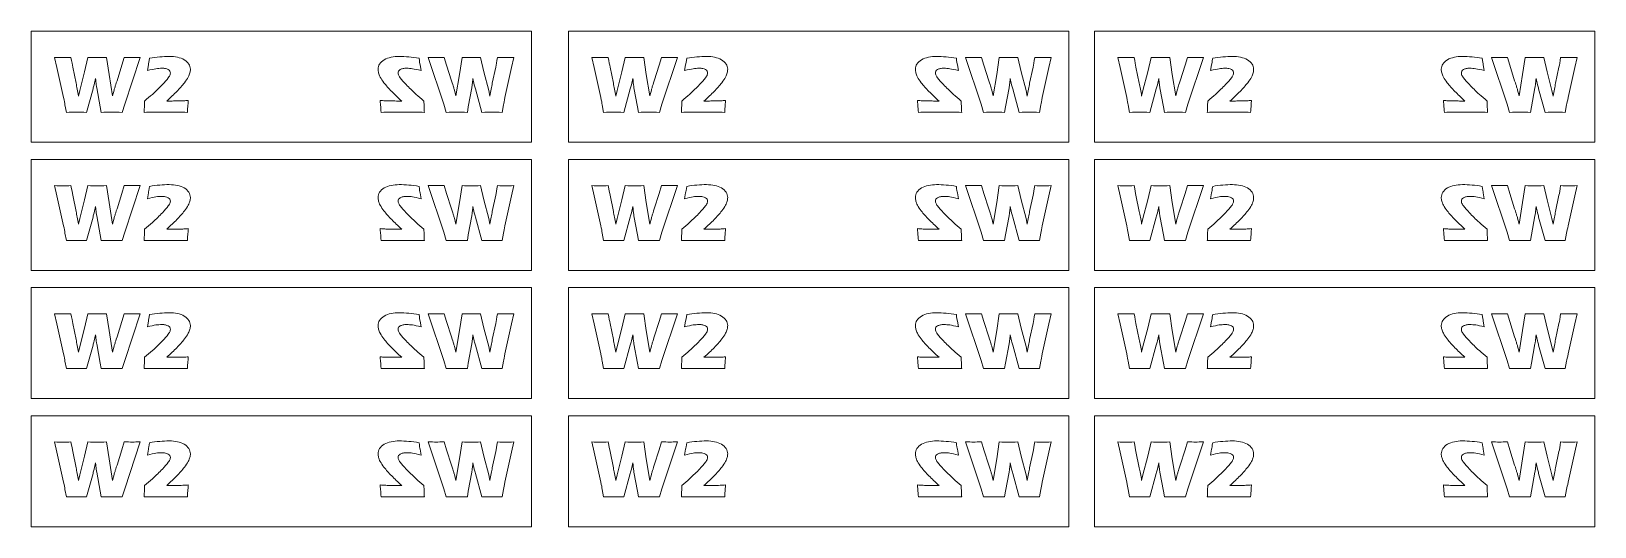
# Model space of a CAD drawing. Header units: millimetres. Extents: x 19 to 160, y -113 to -69.
import ezdxf

# ---------------------------------------------------------------- set-up
doc = ezdxf.new("R2010")
doc.units = ezdxf.units.MM
doc.header["$MEASUREMENT"] = 0
doc.layers.add('Layer 1', color=7, linetype='Continuous', lineweight=0)

# ---------------------------------------------------------------- blocks, each defined once
blk = doc.blocks.new('Block_0')
at = {"layer": 'Layer 1', "color": 250, "lineweight": 18, "true_color": 0x231f20}
for points, knots in [([(22.1, -75.84), (22.1, -75.84), (21.97, -75.17), (21.97, -75.17), (21.94, -75.02), (21.9, -74.8), (21.84, -74.51), (21.84, -74.51), (21.25, -71.81), (21.25, -71.81), (21.25, -71.81), (21.03, -70.9), (21.03, -70.9), (21.34, -70.91), (21.59, -70.91), (21.77, -70.91), (21.99, -70.91), (22.23, -70.91), (22.51, -70.9), (22.58, -71.29), (22.63, -71.58), (22.67, -71.76), (22.67, -71.76), (22.97, -73.22), (22.97, -73.22), (23.03, -73.54), (23.1, -73.92), (23.18, -74.37), (23.18, -74.37), (23.3, -73.86), (23.3, -73.86), (23.3, -73.86), (23.73, -72.19), (23.73, -72.19), (23.73, -72.19), (24.03, -70.9), (24.03, -70.9), (24.36, -70.91), (24.64, -70.91), (24.87, -70.91), (25.11, -70.91), (25.39, -70.91), (25.7, -70.9), (25.7, -70.9), (25.93, -72.42), (25.93, -72.42), (25.93, -72.42), (26.25, -74.36), (26.25, -74.36), (26.25, -74.36), (26.39, -73.83), (26.39, -73.83), (26.41, -73.74), (26.44, -73.65), (26.47, -73.55), (26.5, -73.46), (26.56, -73.27), (26.65, -72.99), (26.65, -72.99), (27.09, -71.6), (27.09, -71.6), (27.09, -71.6), (27.3, -70.9), (27.3, -70.9), (27.59, -70.9), (27.83, -70.9), (28.02, -70.9), (28.23, -70.9), (28.47, -70.9), (28.74, -70.9), (28.74, -70.9), (27.34, -75.1), (27.34, -75.1), (27.34, -75.1), (27.11, -75.84), (27.11, -75.84), (26.75, -75.83), (26.44, -75.83), (26.17, -75.83), (25.88, -75.83), (25.57, -75.83), (25.22, -75.84), (25.22, -75.84), (25.14, -75.34), (25.14, -75.34), (25.14, -75.34), (24.82, -73.62), (24.82, -73.62), (24.8, -73.51), (24.79, -73.41), (24.78, -73.3), (24.76, -73.19), (24.74, -73.02), (24.72, -72.79), (24.72, -72.79), (24.59, -73.35), (24.59, -73.35), (24.56, -73.47), (24.53, -73.6), (24.49, -73.73), (24.49, -73.73), (23.91, -75.84), (23.91, -75.84), (23.55, -75.83), (23.25, -75.83), (23, -75.83), (22.75, -75.83), (22.45, -75.83), (22.1, -75.84)], [0, 0, 0, 0, 1, 1, 1, 2, 2, 2, 3, 3, 3, 4, 4, 4, 5, 5, 5, 6, 6, 6, 7, 7, 7, 8, 8, 8, 9, 9, 9, 10, 10, 10, 11, 11, 11, 12, 12, 12, 13, 13, 13, 14, 14, 14, 15, 15, 15, 16, 16, 16, 17, 17, 17, 18, 18, 18, 19, 19, 19, 20, 20, 20, 21, 21, 21, 22, 22, 22, 23, 23, 23, 24, 24, 24, 25, 25, 25, 26, 26, 26, 27, 27, 27, 28, 28, 28, 29, 29, 29, 30, 30, 30, 31, 31, 31, 32, 32, 32, 33, 33, 33, 34, 34, 34, 35, 35, 35, 36, 36, 36, 36]), ([(29.09, -75.84), (29.1, -75.72), (29.1, -75.57), (29.11, -75.39), (29.12, -75.2), (29.12, -75.01), (29.13, -74.82), (29.38, -74.61), (29.62, -74.41), (29.83, -74.22), (30.17, -73.9), (30.47, -73.61), (30.73, -73.34), (30.94, -73.12), (31.12, -72.91), (31.26, -72.73), (31.34, -72.62), (31.39, -72.53), (31.42, -72.46), (31.44, -72.41), (31.45, -72.36), (31.45, -72.3), (31.45, -72.23), (31.43, -72.17), (31.4, -72.12), (31.37, -72.07), (31.32, -72.03), (31.25, -71.99), (31.19, -71.95), (31.1, -71.92), (31.01, -71.9), (30.91, -71.88), (30.8, -71.87), (30.68, -71.87), (30.51, -71.87), (30.33, -71.88), (30.15, -71.91), (29.96, -71.94), (29.7, -72), (29.38, -72.08), (29.38, -72.08), (29.47, -71.56), (29.47, -71.56), (29.5, -71.46), (29.53, -71.26), (29.57, -70.97), (30.2, -70.86), (30.8, -70.81), (31.35, -70.81), (31.6, -70.81), (31.85, -70.83), (32.08, -70.88), (32.31, -70.92), (32.52, -71), (32.7, -71.11), (32.88, -71.22), (33.02, -71.35), (33.11, -71.49), (33.2, -71.64), (33.25, -71.8), (33.25, -71.96), (33.25, -72.07), (33.24, -72.18), (33.21, -72.29), (33.18, -72.4), (33.13, -72.52), (33.06, -72.66), (32.97, -72.83), (32.86, -73), (32.72, -73.17), (32.52, -73.43), (32.29, -73.69), (32.03, -73.96), (31.78, -74.21), (31.48, -74.5), (31.12, -74.82), (31.12, -74.82), (31.52, -74.82), (31.52, -74.82), (31.62, -74.82), (31.8, -74.82), (32.08, -74.81), (32.36, -74.81), (32.55, -74.8), (32.66, -74.8), (32.77, -74.8), (32.9, -74.78), (33.06, -74.77), (33.06, -74.88), (33.04, -75.03), (33.03, -75.2), (33.01, -75.38), (33, -75.59), (32.98, -75.84), (32.38, -75.83), (31.75, -75.83), (31.09, -75.83), (30.3, -75.83), (29.63, -75.83), (29.09, -75.84)], [0, 0, 0, 0, 1, 1, 1, 2, 2, 2, 3, 3, 3, 4, 4, 4, 5, 5, 5, 6, 6, 6, 7, 7, 7, 8, 8, 8, 9, 9, 9, 10, 10, 10, 11, 11, 11, 12, 12, 12, 13, 13, 13, 14, 14, 14, 15, 15, 15, 16, 16, 16, 17, 17, 17, 18, 18, 18, 19, 19, 19, 20, 20, 20, 21, 21, 21, 22, 22, 22, 23, 23, 23, 24, 24, 24, 25, 25, 25, 26, 26, 26, 27, 27, 27, 28, 28, 28, 29, 29, 29, 30, 30, 30, 31, 31, 31, 32, 32, 32, 33, 33, 33, 33])]:
    blk.add_open_spline(points, degree=3, knots=knots, dxfattribs=at)
blk = doc.blocks.new('Block_1')
at = {"layer": 'Layer 1', "color": 250, "lineweight": 18, "true_color": 0x231f20}
for points, knots in [([(52.29, -75.83), (51.64, -75.83), (51.01, -75.83), (50.41, -75.84), (50.39, -75.59), (50.37, -75.38), (50.36, -75.2), (50.34, -75.03), (50.33, -74.88), (50.32, -74.77), (50.48, -74.78), (50.62, -74.8), (50.73, -74.8), (50.83, -74.8), (51.03, -74.81), (51.31, -74.81), (51.58, -74.82), (51.77, -74.82), (51.87, -74.82), (51.87, -74.82), (52.26, -74.82), (52.26, -74.82), (51.91, -74.5), (51.61, -74.21), (51.36, -73.96), (51.1, -73.69), (50.86, -73.43), (50.66, -73.17), (50.53, -73), (50.42, -72.83), (50.32, -72.66), (50.25, -72.52), (50.2, -72.4), (50.18, -72.29), (50.15, -72.18), (50.14, -72.07), (50.14, -71.96), (50.14, -71.8), (50.18, -71.64), (50.27, -71.49), (50.37, -71.35), (50.5, -71.22), (50.69, -71.11), (50.87, -71), (51.08, -70.92), (51.31, -70.88), (51.54, -70.83), (51.78, -70.81), (52.04, -70.81), (52.59, -70.81), (53.18, -70.86), (53.82, -70.97), (53.86, -71.26), (53.89, -71.46), (53.91, -71.56), (53.91, -71.56), (54.01, -72.08), (54.01, -72.08), (53.68, -72), (53.43, -71.94), (53.24, -71.91), (53.05, -71.88), (52.88, -71.87), (52.71, -71.87), (52.58, -71.87), (52.48, -71.88), (52.38, -71.9), (52.28, -71.92), (52.2, -71.95), (52.13, -71.99), (52.07, -72.03), (52.02, -72.07), (51.98, -72.12), (51.95, -72.17), (51.94, -72.23), (51.94, -72.3), (51.94, -72.36), (51.95, -72.41), (51.97, -72.46), (51.99, -72.53), (52.05, -72.62), (52.13, -72.73), (52.27, -72.91), (52.45, -73.12), (52.66, -73.34), (52.92, -73.61), (53.22, -73.9), (53.56, -74.22), (53.77, -74.41), (54, -74.61), (54.25, -74.82), (54.26, -75.01), (54.27, -75.2), (54.28, -75.39), (54.28, -75.57), (54.29, -75.72), (54.3, -75.84), (53.75, -75.83), (53.08, -75.83), (52.29, -75.83)], [0, 0, 0, 0, 1, 1, 1, 2, 2, 2, 3, 3, 3, 4, 4, 4, 5, 5, 5, 6, 6, 6, 7, 7, 7, 8, 8, 8, 9, 9, 9, 10, 10, 10, 11, 11, 11, 12, 12, 12, 13, 13, 13, 14, 14, 14, 15, 15, 15, 16, 16, 16, 17, 17, 17, 18, 18, 18, 19, 19, 19, 20, 20, 20, 21, 21, 21, 22, 22, 22, 23, 23, 23, 24, 24, 24, 25, 25, 25, 26, 26, 26, 27, 27, 27, 28, 28, 28, 29, 29, 29, 30, 30, 30, 31, 31, 31, 32, 32, 32, 33, 33, 33, 33]), ([(60.38, -75.83), (60.14, -75.83), (59.84, -75.83), (59.47, -75.84), (59.47, -75.84), (58.89, -73.73), (58.89, -73.73), (58.86, -73.6), (58.83, -73.47), (58.79, -73.35), (58.79, -73.35), (58.67, -72.79), (58.67, -72.79), (58.64, -73.02), (58.62, -73.19), (58.61, -73.3), (58.6, -73.41), (58.58, -73.51), (58.57, -73.62), (58.57, -73.62), (58.25, -75.34), (58.25, -75.34), (58.25, -75.34), (58.17, -75.84), (58.17, -75.84), (57.82, -75.83), (57.51, -75.83), (57.22, -75.83), (56.95, -75.83), (56.64, -75.83), (56.27, -75.84), (56.27, -75.84), (56.05, -75.1), (56.05, -75.1), (56.05, -75.1), (54.65, -70.9), (54.65, -70.9), (54.91, -70.9), (55.15, -70.9), (55.37, -70.9), (55.56, -70.9), (55.8, -70.9), (56.09, -70.9), (56.09, -70.9), (56.3, -71.6), (56.3, -71.6), (56.3, -71.6), (56.74, -72.99), (56.74, -72.99), (56.83, -73.27), (56.89, -73.46), (56.92, -73.55), (56.95, -73.65), (56.97, -73.74), (57, -73.83), (57, -73.83), (57.14, -74.36), (57.14, -74.36), (57.14, -74.36), (57.46, -72.42), (57.46, -72.42), (57.46, -72.42), (57.69, -70.9), (57.69, -70.9), (57.99, -70.91), (58.27, -70.91), (58.52, -70.91), (58.75, -70.91), (59.03, -70.91), (59.36, -70.9), (59.36, -70.9), (59.66, -72.19), (59.66, -72.19), (59.66, -72.19), (60.09, -73.86), (60.09, -73.86), (60.09, -73.86), (60.2, -74.37), (60.2, -74.37), (60.28, -73.92), (60.35, -73.54), (60.41, -73.22), (60.41, -73.22), (60.72, -71.76), (60.72, -71.76), (60.76, -71.58), (60.81, -71.29), (60.87, -70.9), (61.15, -70.91), (61.4, -70.91), (61.61, -70.91), (61.8, -70.91), (62.05, -70.91), (62.35, -70.9), (62.35, -70.9), (62.14, -71.81), (62.14, -71.81), (62.14, -71.81), (61.55, -74.51), (61.55, -74.51), (61.49, -74.8), (61.44, -75.02), (61.41, -75.17), (61.41, -75.17), (61.29, -75.84), (61.29, -75.84), (60.94, -75.83), (60.64, -75.83), (60.38, -75.83)], [0, 0, 0, 0, 1, 1, 1, 2, 2, 2, 3, 3, 3, 4, 4, 4, 5, 5, 5, 6, 6, 6, 7, 7, 7, 8, 8, 8, 9, 9, 9, 10, 10, 10, 11, 11, 11, 12, 12, 12, 13, 13, 13, 14, 14, 14, 15, 15, 15, 16, 16, 16, 17, 17, 17, 18, 18, 18, 19, 19, 19, 20, 20, 20, 21, 21, 21, 22, 22, 22, 23, 23, 23, 24, 24, 24, 25, 25, 25, 26, 26, 26, 27, 27, 27, 28, 28, 28, 29, 29, 29, 30, 30, 30, 31, 31, 31, 32, 32, 32, 33, 33, 33, 34, 34, 34, 35, 35, 35, 36, 36, 36, 36])]:
    blk.add_open_spline(points, degree=3, knots=knots, dxfattribs=at)
blk = doc.blocks.new('Block_2')
at = {"layer": 'Layer 1', "color": 250, "lineweight": 18, "true_color": 0x231f20}
for points, knots in [([(22.1, -87.38), (22.1, -87.38), (21.97, -86.71), (21.97, -86.71), (21.94, -86.56), (21.9, -86.34), (21.84, -86.05), (21.84, -86.05), (21.25, -83.35), (21.25, -83.35), (21.25, -83.35), (21.03, -82.44), (21.03, -82.44), (21.34, -82.45), (21.59, -82.45), (21.77, -82.45), (21.99, -82.45), (22.23, -82.45), (22.51, -82.44), (22.58, -82.83), (22.63, -83.12), (22.67, -83.31), (22.67, -83.31), (22.97, -84.76), (22.97, -84.76), (23.03, -85.08), (23.1, -85.46), (23.18, -85.91), (23.18, -85.91), (23.3, -85.4), (23.3, -85.4), (23.3, -85.4), (23.73, -83.73), (23.73, -83.73), (23.73, -83.73), (24.03, -82.44), (24.03, -82.44), (24.36, -82.45), (24.64, -82.45), (24.87, -82.45), (25.11, -82.45), (25.39, -82.45), (25.7, -82.44), (25.7, -82.44), (25.93, -83.96), (25.93, -83.96), (25.93, -83.96), (26.25, -85.9), (26.25, -85.9), (26.25, -85.9), (26.39, -85.37), (26.39, -85.37), (26.41, -85.28), (26.44, -85.19), (26.47, -85.09), (26.5, -85), (26.56, -84.81), (26.65, -84.53), (26.65, -84.53), (27.09, -83.14), (27.09, -83.14), (27.09, -83.14), (27.3, -82.44), (27.3, -82.44), (27.59, -82.44), (27.83, -82.44), (28.02, -82.44), (28.23, -82.44), (28.47, -82.44), (28.74, -82.44), (28.74, -82.44), (27.34, -86.64), (27.34, -86.64), (27.34, -86.64), (27.11, -87.38), (27.11, -87.38), (26.75, -87.37), (26.44, -87.37), (26.17, -87.37), (25.88, -87.37), (25.57, -87.37), (25.22, -87.38), (25.22, -87.38), (25.14, -86.88), (25.14, -86.88), (25.14, -86.88), (24.82, -85.16), (24.82, -85.16), (24.8, -85.05), (24.79, -84.95), (24.78, -84.84), (24.76, -84.73), (24.74, -84.56), (24.72, -84.33), (24.72, -84.33), (24.59, -84.89), (24.59, -84.89), (24.56, -85.01), (24.53, -85.14), (24.49, -85.27), (24.49, -85.27), (23.91, -87.38), (23.91, -87.38), (23.55, -87.37), (23.25, -87.37), (23, -87.37), (22.75, -87.37), (22.45, -87.37), (22.1, -87.38)], [0, 0, 0, 0, 1, 1, 1, 2, 2, 2, 3, 3, 3, 4, 4, 4, 5, 5, 5, 6, 6, 6, 7, 7, 7, 8, 8, 8, 9, 9, 9, 10, 10, 10, 11, 11, 11, 12, 12, 12, 13, 13, 13, 14, 14, 14, 15, 15, 15, 16, 16, 16, 17, 17, 17, 18, 18, 18, 19, 19, 19, 20, 20, 20, 21, 21, 21, 22, 22, 22, 23, 23, 23, 24, 24, 24, 25, 25, 25, 26, 26, 26, 27, 27, 27, 28, 28, 28, 29, 29, 29, 30, 30, 30, 31, 31, 31, 32, 32, 32, 33, 33, 33, 34, 34, 34, 35, 35, 35, 36, 36, 36, 36]), ([(29.09, -87.38), (29.1, -87.27), (29.1, -87.12), (29.11, -86.93), (29.12, -86.74), (29.12, -86.55), (29.13, -86.36), (29.38, -86.15), (29.62, -85.95), (29.83, -85.76), (30.17, -85.45), (30.47, -85.15), (30.73, -84.88), (30.94, -84.66), (31.12, -84.45), (31.26, -84.27), (31.34, -84.16), (31.39, -84.07), (31.42, -84), (31.44, -83.95), (31.45, -83.9), (31.45, -83.84), (31.45, -83.77), (31.43, -83.71), (31.4, -83.66), (31.37, -83.61), (31.32, -83.57), (31.25, -83.53), (31.19, -83.49), (31.1, -83.46), (31.01, -83.44), (30.91, -83.42), (30.8, -83.41), (30.68, -83.41), (30.51, -83.41), (30.33, -83.42), (30.15, -83.45), (29.96, -83.48), (29.7, -83.54), (29.38, -83.62), (29.38, -83.62), (29.47, -83.1), (29.47, -83.1), (29.5, -83), (29.53, -82.8), (29.57, -82.51), (30.2, -82.4), (30.8, -82.35), (31.35, -82.35), (31.6, -82.35), (31.85, -82.37), (32.08, -82.42), (32.31, -82.46), (32.52, -82.54), (32.7, -82.65), (32.88, -82.76), (33.02, -82.89), (33.11, -83.03), (33.2, -83.18), (33.25, -83.34), (33.25, -83.5), (33.25, -83.62), (33.24, -83.73), (33.21, -83.83), (33.18, -83.94), (33.13, -84.06), (33.06, -84.2), (32.97, -84.37), (32.86, -84.54), (32.72, -84.71), (32.52, -84.97), (32.29, -85.23), (32.03, -85.5), (31.78, -85.75), (31.48, -86.04), (31.12, -86.36), (31.12, -86.36), (31.52, -86.36), (31.52, -86.36), (31.62, -86.36), (31.8, -86.36), (32.08, -86.35), (32.36, -86.35), (32.55, -86.35), (32.66, -86.34), (32.77, -86.34), (32.9, -86.32), (33.06, -86.31), (33.06, -86.42), (33.04, -86.57), (33.03, -86.74), (33.01, -86.92), (33, -87.13), (32.98, -87.38), (32.38, -87.37), (31.75, -87.37), (31.09, -87.37), (30.3, -87.37), (29.63, -87.37), (29.09, -87.38)], [0, 0, 0, 0, 1, 1, 1, 2, 2, 2, 3, 3, 3, 4, 4, 4, 5, 5, 5, 6, 6, 6, 7, 7, 7, 8, 8, 8, 9, 9, 9, 10, 10, 10, 11, 11, 11, 12, 12, 12, 13, 13, 13, 14, 14, 14, 15, 15, 15, 16, 16, 16, 17, 17, 17, 18, 18, 18, 19, 19, 19, 20, 20, 20, 21, 21, 21, 22, 22, 22, 23, 23, 23, 24, 24, 24, 25, 25, 25, 26, 26, 26, 27, 27, 27, 28, 28, 28, 29, 29, 29, 30, 30, 30, 31, 31, 31, 32, 32, 32, 33, 33, 33, 33])]:
    blk.add_open_spline(points, degree=3, knots=knots, dxfattribs=at)
blk = doc.blocks.new('Block_3')
at = {"layer": 'Layer 1', "color": 250, "lineweight": 18, "true_color": 0x231f20}
for points, knots in [([(52.29, -87.37), (51.64, -87.37), (51.01, -87.37), (50.41, -87.38), (50.39, -87.13), (50.37, -86.92), (50.36, -86.74), (50.34, -86.57), (50.33, -86.42), (50.32, -86.31), (50.48, -86.32), (50.62, -86.34), (50.73, -86.34), (50.83, -86.35), (51.03, -86.35), (51.31, -86.35), (51.58, -86.36), (51.77, -86.36), (51.87, -86.36), (51.87, -86.36), (52.26, -86.36), (52.26, -86.36), (51.91, -86.04), (51.61, -85.75), (51.36, -85.5), (51.1, -85.23), (50.86, -84.97), (50.66, -84.71), (50.53, -84.54), (50.42, -84.37), (50.32, -84.2), (50.25, -84.06), (50.2, -83.94), (50.18, -83.83), (50.15, -83.73), (50.14, -83.62), (50.14, -83.5), (50.14, -83.34), (50.18, -83.18), (50.27, -83.03), (50.37, -82.89), (50.5, -82.76), (50.69, -82.65), (50.87, -82.54), (51.08, -82.46), (51.31, -82.42), (51.54, -82.37), (51.78, -82.35), (52.04, -82.35), (52.59, -82.35), (53.18, -82.4), (53.82, -82.51), (53.86, -82.8), (53.89, -83), (53.91, -83.1), (53.91, -83.1), (54.01, -83.62), (54.01, -83.62), (53.68, -83.54), (53.43, -83.48), (53.24, -83.45), (53.05, -83.42), (52.88, -83.41), (52.71, -83.41), (52.58, -83.41), (52.48, -83.42), (52.38, -83.44), (52.28, -83.46), (52.2, -83.49), (52.13, -83.53), (52.07, -83.57), (52.02, -83.61), (51.98, -83.66), (51.95, -83.71), (51.94, -83.77), (51.94, -83.84), (51.94, -83.9), (51.95, -83.95), (51.97, -84), (51.99, -84.07), (52.05, -84.16), (52.13, -84.27), (52.27, -84.45), (52.45, -84.66), (52.66, -84.88), (52.92, -85.15), (53.22, -85.45), (53.56, -85.76), (53.77, -85.95), (54, -86.15), (54.25, -86.36), (54.26, -86.55), (54.27, -86.74), (54.28, -86.93), (54.28, -87.12), (54.29, -87.27), (54.3, -87.38), (53.75, -87.37), (53.08, -87.37), (52.29, -87.37)], [0, 0, 0, 0, 1, 1, 1, 2, 2, 2, 3, 3, 3, 4, 4, 4, 5, 5, 5, 6, 6, 6, 7, 7, 7, 8, 8, 8, 9, 9, 9, 10, 10, 10, 11, 11, 11, 12, 12, 12, 13, 13, 13, 14, 14, 14, 15, 15, 15, 16, 16, 16, 17, 17, 17, 18, 18, 18, 19, 19, 19, 20, 20, 20, 21, 21, 21, 22, 22, 22, 23, 23, 23, 24, 24, 24, 25, 25, 25, 26, 26, 26, 27, 27, 27, 28, 28, 28, 29, 29, 29, 30, 30, 30, 31, 31, 31, 32, 32, 32, 33, 33, 33, 33]), ([(60.38, -87.37), (60.14, -87.37), (59.84, -87.37), (59.47, -87.38), (59.47, -87.38), (58.89, -85.27), (58.89, -85.27), (58.86, -85.14), (58.83, -85.01), (58.79, -84.89), (58.79, -84.89), (58.67, -84.33), (58.67, -84.33), (58.64, -84.56), (58.62, -84.73), (58.61, -84.84), (58.6, -84.95), (58.58, -85.05), (58.57, -85.16), (58.57, -85.16), (58.25, -86.88), (58.25, -86.88), (58.25, -86.88), (58.17, -87.38), (58.17, -87.38), (57.82, -87.37), (57.51, -87.37), (57.22, -87.37), (56.95, -87.37), (56.64, -87.37), (56.27, -87.38), (56.27, -87.38), (56.05, -86.64), (56.05, -86.64), (56.05, -86.64), (54.65, -82.44), (54.65, -82.44), (54.91, -82.44), (55.15, -82.44), (55.37, -82.44), (55.56, -82.44), (55.8, -82.44), (56.09, -82.44), (56.09, -82.44), (56.3, -83.14), (56.3, -83.14), (56.3, -83.14), (56.74, -84.53), (56.74, -84.53), (56.83, -84.81), (56.89, -85), (56.92, -85.09), (56.95, -85.19), (56.97, -85.28), (57, -85.37), (57, -85.37), (57.14, -85.9), (57.14, -85.9), (57.14, -85.9), (57.46, -83.96), (57.46, -83.96), (57.46, -83.96), (57.69, -82.44), (57.69, -82.44), (57.99, -82.45), (58.27, -82.45), (58.52, -82.45), (58.75, -82.45), (59.03, -82.45), (59.36, -82.44), (59.36, -82.44), (59.66, -83.73), (59.66, -83.73), (59.66, -83.73), (60.09, -85.4), (60.09, -85.4), (60.09, -85.4), (60.2, -85.91), (60.2, -85.91), (60.28, -85.46), (60.35, -85.08), (60.41, -84.76), (60.41, -84.76), (60.72, -83.31), (60.72, -83.31), (60.76, -83.12), (60.81, -82.83), (60.87, -82.44), (61.15, -82.45), (61.4, -82.45), (61.61, -82.45), (61.8, -82.45), (62.05, -82.45), (62.35, -82.44), (62.35, -82.44), (62.14, -83.35), (62.14, -83.35), (62.14, -83.35), (61.55, -86.05), (61.55, -86.05), (61.49, -86.34), (61.44, -86.56), (61.41, -86.71), (61.41, -86.71), (61.29, -87.38), (61.29, -87.38), (60.94, -87.37), (60.64, -87.37), (60.38, -87.37)], [0, 0, 0, 0, 1, 1, 1, 2, 2, 2, 3, 3, 3, 4, 4, 4, 5, 5, 5, 6, 6, 6, 7, 7, 7, 8, 8, 8, 9, 9, 9, 10, 10, 10, 11, 11, 11, 12, 12, 12, 13, 13, 13, 14, 14, 14, 15, 15, 15, 16, 16, 16, 17, 17, 17, 18, 18, 18, 19, 19, 19, 20, 20, 20, 21, 21, 21, 22, 22, 22, 23, 23, 23, 24, 24, 24, 25, 25, 25, 26, 26, 26, 27, 27, 27, 28, 28, 28, 29, 29, 29, 30, 30, 30, 31, 31, 31, 32, 32, 32, 33, 33, 33, 34, 34, 34, 35, 35, 35, 36, 36, 36, 36])]:
    blk.add_open_spline(points, degree=3, knots=knots, dxfattribs=at)
blk = doc.blocks.new('Block_4')
at = {"layer": 'Layer 1', "color": 250, "lineweight": 18, "true_color": 0x231f20}
for points, knots in [([(22.1, -98.92), (22.1, -98.92), (21.97, -98.25), (21.97, -98.25), (21.94, -98.1), (21.9, -97.88), (21.84, -97.6), (21.84, -97.6), (21.25, -94.89), (21.25, -94.89), (21.25, -94.89), (21.03, -93.98), (21.03, -93.98), (21.34, -93.99), (21.59, -93.99), (21.77, -93.99), (21.99, -93.99), (22.23, -93.99), (22.51, -93.98), (22.58, -94.37), (22.63, -94.66), (22.67, -94.85), (22.67, -94.85), (22.97, -96.3), (22.97, -96.3), (23.03, -96.62), (23.1, -97), (23.18, -97.45), (23.18, -97.45), (23.3, -96.94), (23.3, -96.94), (23.3, -96.94), (23.73, -95.27), (23.73, -95.27), (23.73, -95.27), (24.03, -93.98), (24.03, -93.98), (24.36, -93.99), (24.64, -93.99), (24.87, -93.99), (25.11, -93.99), (25.39, -93.99), (25.7, -93.98), (25.7, -93.98), (25.93, -95.5), (25.93, -95.5), (25.93, -95.5), (26.25, -97.44), (26.25, -97.44), (26.25, -97.44), (26.39, -96.91), (26.39, -96.91), (26.41, -96.82), (26.44, -96.73), (26.47, -96.63), (26.5, -96.54), (26.56, -96.35), (26.65, -96.07), (26.65, -96.07), (27.09, -94.68), (27.09, -94.68), (27.09, -94.68), (27.3, -93.98), (27.3, -93.98), (27.59, -93.98), (27.83, -93.99), (28.02, -93.99), (28.23, -93.99), (28.47, -93.98), (28.74, -93.98), (28.74, -93.98), (27.34, -98.18), (27.34, -98.18), (27.34, -98.18), (27.11, -98.92), (27.11, -98.92), (26.75, -98.91), (26.44, -98.91), (26.17, -98.91), (25.88, -98.91), (25.57, -98.91), (25.22, -98.92), (25.22, -98.92), (25.14, -98.42), (25.14, -98.42), (25.14, -98.42), (24.82, -96.7), (24.82, -96.7), (24.8, -96.59), (24.79, -96.49), (24.78, -96.38), (24.76, -96.27), (24.74, -96.1), (24.72, -95.87), (24.72, -95.87), (24.59, -96.43), (24.59, -96.43), (24.56, -96.55), (24.53, -96.68), (24.49, -96.81), (24.49, -96.81), (23.91, -98.92), (23.91, -98.92), (23.55, -98.91), (23.25, -98.91), (23, -98.91), (22.75, -98.91), (22.45, -98.91), (22.1, -98.92)], [0, 0, 0, 0, 1, 1, 1, 2, 2, 2, 3, 3, 3, 4, 4, 4, 5, 5, 5, 6, 6, 6, 7, 7, 7, 8, 8, 8, 9, 9, 9, 10, 10, 10, 11, 11, 11, 12, 12, 12, 13, 13, 13, 14, 14, 14, 15, 15, 15, 16, 16, 16, 17, 17, 17, 18, 18, 18, 19, 19, 19, 20, 20, 20, 21, 21, 21, 22, 22, 22, 23, 23, 23, 24, 24, 24, 25, 25, 25, 26, 26, 26, 27, 27, 27, 28, 28, 28, 29, 29, 29, 30, 30, 30, 31, 31, 31, 32, 32, 32, 33, 33, 33, 34, 34, 34, 35, 35, 35, 36, 36, 36, 36]), ([(29.09, -98.92), (29.1, -98.81), (29.1, -98.66), (29.11, -98.47), (29.12, -98.28), (29.12, -98.09), (29.13, -97.9), (29.38, -97.69), (29.62, -97.49), (29.83, -97.3), (30.17, -96.99), (30.47, -96.69), (30.73, -96.42), (30.94, -96.2), (31.12, -96), (31.26, -95.81), (31.34, -95.7), (31.39, -95.61), (31.42, -95.54), (31.44, -95.49), (31.45, -95.44), (31.45, -95.39), (31.45, -95.32), (31.43, -95.25), (31.4, -95.2), (31.37, -95.15), (31.32, -95.11), (31.25, -95.07), (31.19, -95.03), (31.1, -95.01), (31.01, -94.98), (30.91, -94.96), (30.8, -94.95), (30.68, -94.95), (30.51, -94.95), (30.33, -94.97), (30.15, -94.99), (29.96, -95.02), (29.7, -95.08), (29.38, -95.16), (29.38, -95.16), (29.47, -94.64), (29.47, -94.64), (29.5, -94.54), (29.53, -94.34), (29.57, -94.05), (30.2, -93.94), (30.8, -93.89), (31.35, -93.89), (31.6, -93.89), (31.85, -93.91), (32.08, -93.96), (32.31, -94), (32.52, -94.08), (32.7, -94.19), (32.88, -94.3), (33.02, -94.43), (33.11, -94.57), (33.2, -94.72), (33.25, -94.88), (33.25, -95.05), (33.25, -95.16), (33.24, -95.27), (33.21, -95.37), (33.18, -95.48), (33.13, -95.6), (33.06, -95.74), (32.97, -95.91), (32.86, -96.08), (32.72, -96.25), (32.52, -96.51), (32.29, -96.77), (32.03, -97.04), (31.78, -97.29), (31.48, -97.58), (31.12, -97.9), (31.12, -97.9), (31.52, -97.9), (31.52, -97.9), (31.62, -97.9), (31.8, -97.9), (32.08, -97.9), (32.36, -97.89), (32.55, -97.89), (32.66, -97.88), (32.77, -97.88), (32.9, -97.87), (33.06, -97.85), (33.06, -97.96), (33.04, -98.11), (33.03, -98.28), (33.01, -98.46), (33, -98.67), (32.98, -98.92), (32.38, -98.91), (31.75, -98.91), (31.09, -98.91), (30.3, -98.91), (29.63, -98.91), (29.09, -98.92)], [0, 0, 0, 0, 1, 1, 1, 2, 2, 2, 3, 3, 3, 4, 4, 4, 5, 5, 5, 6, 6, 6, 7, 7, 7, 8, 8, 8, 9, 9, 9, 10, 10, 10, 11, 11, 11, 12, 12, 12, 13, 13, 13, 14, 14, 14, 15, 15, 15, 16, 16, 16, 17, 17, 17, 18, 18, 18, 19, 19, 19, 20, 20, 20, 21, 21, 21, 22, 22, 22, 23, 23, 23, 24, 24, 24, 25, 25, 25, 26, 26, 26, 27, 27, 27, 28, 28, 28, 29, 29, 29, 30, 30, 30, 31, 31, 31, 32, 32, 32, 33, 33, 33, 33])]:
    blk.add_open_spline(points, degree=3, knots=knots, dxfattribs=at)
blk = doc.blocks.new('Block_5')
at = {"layer": 'Layer 1', "color": 250, "lineweight": 18, "true_color": 0x231f20}
for points, knots in [([(52.29, -98.91), (51.64, -98.91), (51.01, -98.91), (50.41, -98.92), (50.39, -98.67), (50.37, -98.46), (50.36, -98.28), (50.34, -98.11), (50.33, -97.96), (50.32, -97.85), (50.48, -97.87), (50.62, -97.88), (50.73, -97.88), (50.83, -97.89), (51.03, -97.89), (51.31, -97.9), (51.58, -97.9), (51.77, -97.9), (51.87, -97.9), (51.87, -97.9), (52.26, -97.9), (52.26, -97.9), (51.91, -97.58), (51.61, -97.29), (51.36, -97.04), (51.1, -96.77), (50.86, -96.51), (50.66, -96.25), (50.53, -96.08), (50.42, -95.91), (50.32, -95.74), (50.25, -95.6), (50.2, -95.48), (50.18, -95.37), (50.15, -95.27), (50.14, -95.16), (50.14, -95.05), (50.14, -94.88), (50.18, -94.72), (50.27, -94.57), (50.37, -94.43), (50.5, -94.3), (50.69, -94.19), (50.87, -94.08), (51.08, -94), (51.31, -93.96), (51.54, -93.91), (51.78, -93.89), (52.04, -93.89), (52.59, -93.89), (53.18, -93.94), (53.82, -94.05), (53.86, -94.34), (53.89, -94.54), (53.91, -94.64), (53.91, -94.64), (54.01, -95.16), (54.01, -95.16), (53.68, -95.08), (53.43, -95.02), (53.24, -94.99), (53.05, -94.97), (52.88, -94.95), (52.71, -94.95), (52.58, -94.95), (52.48, -94.96), (52.38, -94.98), (52.28, -95.01), (52.2, -95.03), (52.13, -95.07), (52.07, -95.11), (52.02, -95.15), (51.98, -95.2), (51.95, -95.25), (51.94, -95.32), (51.94, -95.39), (51.94, -95.44), (51.95, -95.49), (51.97, -95.54), (51.99, -95.61), (52.05, -95.7), (52.13, -95.81), (52.27, -96), (52.45, -96.2), (52.66, -96.42), (52.92, -96.69), (53.22, -96.99), (53.56, -97.3), (53.77, -97.49), (54, -97.69), (54.25, -97.9), (54.26, -98.09), (54.27, -98.28), (54.28, -98.47), (54.28, -98.66), (54.29, -98.81), (54.3, -98.92), (53.75, -98.91), (53.08, -98.91), (52.29, -98.91)], [0, 0, 0, 0, 1, 1, 1, 2, 2, 2, 3, 3, 3, 4, 4, 4, 5, 5, 5, 6, 6, 6, 7, 7, 7, 8, 8, 8, 9, 9, 9, 10, 10, 10, 11, 11, 11, 12, 12, 12, 13, 13, 13, 14, 14, 14, 15, 15, 15, 16, 16, 16, 17, 17, 17, 18, 18, 18, 19, 19, 19, 20, 20, 20, 21, 21, 21, 22, 22, 22, 23, 23, 23, 24, 24, 24, 25, 25, 25, 26, 26, 26, 27, 27, 27, 28, 28, 28, 29, 29, 29, 30, 30, 30, 31, 31, 31, 32, 32, 32, 33, 33, 33, 33]), ([(60.38, -98.91), (60.14, -98.91), (59.84, -98.91), (59.47, -98.92), (59.47, -98.92), (58.89, -96.81), (58.89, -96.81), (58.86, -96.68), (58.83, -96.55), (58.79, -96.43), (58.79, -96.43), (58.67, -95.87), (58.67, -95.87), (58.64, -96.1), (58.62, -96.27), (58.61, -96.38), (58.6, -96.49), (58.58, -96.59), (58.57, -96.7), (58.57, -96.7), (58.25, -98.42), (58.25, -98.42), (58.25, -98.42), (58.17, -98.92), (58.17, -98.92), (57.82, -98.91), (57.51, -98.91), (57.22, -98.91), (56.95, -98.91), (56.64, -98.91), (56.27, -98.92), (56.27, -98.92), (56.05, -98.18), (56.05, -98.18), (56.05, -98.18), (54.65, -93.98), (54.65, -93.98), (54.91, -93.98), (55.15, -93.99), (55.37, -93.99), (55.56, -93.99), (55.8, -93.98), (56.09, -93.98), (56.09, -93.98), (56.3, -94.68), (56.3, -94.68), (56.3, -94.68), (56.74, -96.07), (56.74, -96.07), (56.83, -96.35), (56.89, -96.54), (56.92, -96.63), (56.95, -96.73), (56.97, -96.82), (57, -96.91), (57, -96.91), (57.14, -97.44), (57.14, -97.44), (57.14, -97.44), (57.46, -95.5), (57.46, -95.5), (57.46, -95.5), (57.69, -93.98), (57.69, -93.98), (57.99, -93.99), (58.27, -93.99), (58.52, -93.99), (58.75, -93.99), (59.03, -93.99), (59.36, -93.98), (59.36, -93.98), (59.66, -95.27), (59.66, -95.27), (59.66, -95.27), (60.09, -96.94), (60.09, -96.94), (60.09, -96.94), (60.2, -97.45), (60.2, -97.45), (60.28, -97), (60.35, -96.62), (60.41, -96.3), (60.41, -96.3), (60.72, -94.85), (60.72, -94.85), (60.76, -94.66), (60.81, -94.37), (60.87, -93.98), (61.15, -93.99), (61.4, -93.99), (61.61, -93.99), (61.8, -93.99), (62.05, -93.99), (62.35, -93.98), (62.35, -93.98), (62.14, -94.89), (62.14, -94.89), (62.14, -94.89), (61.55, -97.6), (61.55, -97.6), (61.49, -97.88), (61.44, -98.1), (61.41, -98.25), (61.41, -98.25), (61.29, -98.92), (61.29, -98.92), (60.94, -98.91), (60.64, -98.91), (60.38, -98.91)], [0, 0, 0, 0, 1, 1, 1, 2, 2, 2, 3, 3, 3, 4, 4, 4, 5, 5, 5, 6, 6, 6, 7, 7, 7, 8, 8, 8, 9, 9, 9, 10, 10, 10, 11, 11, 11, 12, 12, 12, 13, 13, 13, 14, 14, 14, 15, 15, 15, 16, 16, 16, 17, 17, 17, 18, 18, 18, 19, 19, 19, 20, 20, 20, 21, 21, 21, 22, 22, 22, 23, 23, 23, 24, 24, 24, 25, 25, 25, 26, 26, 26, 27, 27, 27, 28, 28, 28, 29, 29, 29, 30, 30, 30, 31, 31, 31, 32, 32, 32, 33, 33, 33, 34, 34, 34, 35, 35, 35, 36, 36, 36, 36])]:
    blk.add_open_spline(points, degree=3, knots=knots, dxfattribs=at)
blk = doc.blocks.new('Block_6')
at = {"layer": 'Layer 1', "color": 250, "lineweight": 18, "true_color": 0x231f20}
for points, knots in [([(29.09, -110.46), (29.1, -110.35), (29.1, -110.2), (29.11, -110.01), (29.12, -109.82), (29.12, -109.63), (29.13, -109.44), (29.38, -109.23), (29.62, -109.03), (29.83, -108.84), (30.17, -108.53), (30.47, -108.23), (30.73, -107.96), (30.94, -107.74), (31.12, -107.54), (31.26, -107.35), (31.34, -107.24), (31.39, -107.15), (31.42, -107.08), (31.44, -107.03), (31.45, -106.98), (31.45, -106.93), (31.45, -106.86), (31.43, -106.79), (31.4, -106.74), (31.37, -106.69), (31.32, -106.65), (31.25, -106.61), (31.19, -106.57), (31.1, -106.55), (31.01, -106.52), (30.91, -106.5), (30.8, -106.49), (30.68, -106.49), (30.51, -106.49), (30.33, -106.51), (30.15, -106.53), (29.96, -106.56), (29.7, -106.62), (29.38, -106.7), (29.38, -106.7), (29.47, -106.18), (29.47, -106.18), (29.5, -106.08), (29.53, -105.88), (29.57, -105.59), (30.2, -105.48), (30.8, -105.43), (31.35, -105.43), (31.6, -105.43), (31.85, -105.45), (32.08, -105.5), (32.31, -105.54), (32.52, -105.62), (32.7, -105.73), (32.88, -105.84), (33.02, -105.97), (33.11, -106.11), (33.2, -106.26), (33.25, -106.42), (33.25, -106.59), (33.25, -106.7), (33.24, -106.81), (33.21, -106.91), (33.18, -107.02), (33.13, -107.14), (33.06, -107.28), (32.97, -107.45), (32.86, -107.62), (32.72, -107.79), (32.52, -108.05), (32.29, -108.31), (32.03, -108.58), (31.78, -108.83), (31.48, -109.12), (31.12, -109.44), (31.12, -109.44), (31.52, -109.44), (31.52, -109.44), (31.62, -109.44), (31.8, -109.44), (32.08, -109.44), (32.36, -109.43), (32.55, -109.43), (32.66, -109.42), (32.77, -109.42), (32.9, -109.41), (33.06, -109.39), (33.06, -109.5), (33.04, -109.65), (33.03, -109.82), (33.01, -110), (33, -110.21), (32.98, -110.46), (32.38, -110.45), (31.75, -110.45), (31.09, -110.45), (30.3, -110.45), (29.63, -110.45), (29.09, -110.46)], [0, 0, 0, 0, 1, 1, 1, 2, 2, 2, 3, 3, 3, 4, 4, 4, 5, 5, 5, 6, 6, 6, 7, 7, 7, 8, 8, 8, 9, 9, 9, 10, 10, 10, 11, 11, 11, 12, 12, 12, 13, 13, 13, 14, 14, 14, 15, 15, 15, 16, 16, 16, 17, 17, 17, 18, 18, 18, 19, 19, 19, 20, 20, 20, 21, 21, 21, 22, 22, 22, 23, 23, 23, 24, 24, 24, 25, 25, 25, 26, 26, 26, 27, 27, 27, 28, 28, 28, 29, 29, 29, 30, 30, 30, 31, 31, 31, 32, 32, 32, 33, 33, 33, 33]), ([(22.1, -110.46), (22.1, -110.46), (21.97, -109.79), (21.97, -109.79), (21.94, -109.64), (21.9, -109.42), (21.84, -109.14), (21.84, -109.14), (21.25, -106.43), (21.25, -106.43), (21.25, -106.43), (21.03, -105.52), (21.03, -105.52), (21.34, -105.53), (21.59, -105.53), (21.77, -105.53), (21.99, -105.53), (22.23, -105.53), (22.51, -105.52), (22.58, -105.92), (22.63, -106.2), (22.67, -106.39), (22.67, -106.39), (22.97, -107.84), (22.97, -107.84), (23.03, -108.16), (23.1, -108.54), (23.18, -108.99), (23.18, -108.99), (23.3, -108.48), (23.3, -108.48), (23.3, -108.48), (23.73, -106.81), (23.73, -106.81), (23.73, -106.81), (24.03, -105.52), (24.03, -105.52), (24.36, -105.53), (24.64, -105.53), (24.87, -105.53), (25.11, -105.53), (25.39, -105.53), (25.7, -105.52), (25.7, -105.52), (25.93, -107.04), (25.93, -107.04), (25.93, -107.04), (26.25, -108.98), (26.25, -108.98), (26.25, -108.98), (26.39, -108.45), (26.39, -108.45), (26.41, -108.36), (26.44, -108.27), (26.47, -108.17), (26.5, -108.08), (26.56, -107.89), (26.65, -107.61), (26.65, -107.61), (27.09, -106.22), (27.09, -106.22), (27.09, -106.22), (27.3, -105.52), (27.3, -105.52), (27.59, -105.52), (27.83, -105.53), (28.02, -105.53), (28.23, -105.53), (28.47, -105.52), (28.74, -105.52), (28.74, -105.52), (27.34, -109.73), (27.34, -109.73), (27.34, -109.73), (27.11, -110.46), (27.11, -110.46), (26.75, -110.45), (26.44, -110.45), (26.17, -110.45), (25.88, -110.45), (25.57, -110.45), (25.22, -110.46), (25.22, -110.46), (25.14, -109.96), (25.14, -109.96), (25.14, -109.96), (24.82, -108.24), (24.82, -108.24), (24.8, -108.14), (24.79, -108.03), (24.78, -107.92), (24.76, -107.81), (24.74, -107.64), (24.72, -107.41), (24.72, -107.41), (24.59, -107.97), (24.59, -107.97), (24.56, -108.09), (24.53, -108.22), (24.49, -108.35), (24.49, -108.35), (23.91, -110.46), (23.91, -110.46), (23.55, -110.45), (23.25, -110.45), (23, -110.45), (22.75, -110.45), (22.45, -110.45), (22.1, -110.46)], [0, 0, 0, 0, 1, 1, 1, 2, 2, 2, 3, 3, 3, 4, 4, 4, 5, 5, 5, 6, 6, 6, 7, 7, 7, 8, 8, 8, 9, 9, 9, 10, 10, 10, 11, 11, 11, 12, 12, 12, 13, 13, 13, 14, 14, 14, 15, 15, 15, 16, 16, 16, 17, 17, 17, 18, 18, 18, 19, 19, 19, 20, 20, 20, 21, 21, 21, 22, 22, 22, 23, 23, 23, 24, 24, 24, 25, 25, 25, 26, 26, 26, 27, 27, 27, 28, 28, 28, 29, 29, 29, 30, 30, 30, 31, 31, 31, 32, 32, 32, 33, 33, 33, 34, 34, 34, 35, 35, 35, 36, 36, 36, 36])]:
    blk.add_open_spline(points, degree=3, knots=knots, dxfattribs=at)
blk = doc.blocks.new('Block_7')
at = {"layer": 'Layer 1', "color": 250, "lineweight": 18, "true_color": 0x231f20}
for points, knots in [([(52.29, -110.45), (51.64, -110.45), (51.01, -110.45), (50.41, -110.46), (50.39, -110.21), (50.37, -110), (50.36, -109.82), (50.34, -109.65), (50.33, -109.5), (50.32, -109.39), (50.48, -109.41), (50.62, -109.42), (50.73, -109.42), (50.83, -109.43), (51.03, -109.43), (51.31, -109.44), (51.58, -109.44), (51.77, -109.44), (51.87, -109.44), (51.87, -109.44), (52.26, -109.44), (52.26, -109.44), (51.91, -109.12), (51.61, -108.83), (51.36, -108.58), (51.1, -108.31), (50.86, -108.05), (50.66, -107.79), (50.53, -107.62), (50.42, -107.45), (50.32, -107.28), (50.25, -107.14), (50.2, -107.02), (50.18, -106.91), (50.15, -106.81), (50.14, -106.7), (50.14, -106.59), (50.14, -106.42), (50.18, -106.26), (50.27, -106.11), (50.37, -105.97), (50.5, -105.84), (50.69, -105.73), (50.87, -105.62), (51.08, -105.54), (51.31, -105.5), (51.54, -105.45), (51.78, -105.43), (52.04, -105.43), (52.59, -105.43), (53.18, -105.48), (53.82, -105.59), (53.86, -105.88), (53.89, -106.08), (53.91, -106.18), (53.91, -106.18), (54.01, -106.7), (54.01, -106.7), (53.68, -106.62), (53.43, -106.56), (53.24, -106.53), (53.05, -106.51), (52.88, -106.49), (52.71, -106.49), (52.58, -106.49), (52.48, -106.5), (52.38, -106.52), (52.28, -106.55), (52.2, -106.57), (52.13, -106.61), (52.07, -106.65), (52.02, -106.69), (51.98, -106.74), (51.95, -106.79), (51.94, -106.86), (51.94, -106.93), (51.94, -106.98), (51.95, -107.03), (51.97, -107.08), (51.99, -107.15), (52.05, -107.24), (52.13, -107.35), (52.27, -107.54), (52.45, -107.74), (52.66, -107.96), (52.92, -108.23), (53.22, -108.53), (53.56, -108.84), (53.77, -109.03), (54, -109.23), (54.25, -109.44), (54.26, -109.63), (54.27, -109.82), (54.28, -110.01), (54.28, -110.2), (54.29, -110.35), (54.3, -110.46), (53.75, -110.45), (53.08, -110.45), (52.29, -110.45)], [0, 0, 0, 0, 1, 1, 1, 2, 2, 2, 3, 3, 3, 4, 4, 4, 5, 5, 5, 6, 6, 6, 7, 7, 7, 8, 8, 8, 9, 9, 9, 10, 10, 10, 11, 11, 11, 12, 12, 12, 13, 13, 13, 14, 14, 14, 15, 15, 15, 16, 16, 16, 17, 17, 17, 18, 18, 18, 19, 19, 19, 20, 20, 20, 21, 21, 21, 22, 22, 22, 23, 23, 23, 24, 24, 24, 25, 25, 25, 26, 26, 26, 27, 27, 27, 28, 28, 28, 29, 29, 29, 30, 30, 30, 31, 31, 31, 32, 32, 32, 33, 33, 33, 33]), ([(60.38, -110.45), (60.14, -110.45), (59.84, -110.45), (59.47, -110.46), (59.47, -110.46), (58.89, -108.35), (58.89, -108.35), (58.86, -108.22), (58.83, -108.09), (58.79, -107.97), (58.79, -107.97), (58.67, -107.41), (58.67, -107.41), (58.64, -107.64), (58.62, -107.81), (58.61, -107.92), (58.6, -108.03), (58.58, -108.14), (58.57, -108.24), (58.57, -108.24), (58.25, -109.96), (58.25, -109.96), (58.25, -109.96), (58.17, -110.46), (58.17, -110.46), (57.82, -110.45), (57.51, -110.45), (57.22, -110.45), (56.95, -110.45), (56.64, -110.45), (56.27, -110.46), (56.27, -110.46), (56.05, -109.73), (56.05, -109.73), (56.05, -109.73), (54.65, -105.52), (54.65, -105.52), (54.91, -105.52), (55.15, -105.53), (55.37, -105.53), (55.56, -105.53), (55.8, -105.52), (56.09, -105.52), (56.09, -105.52), (56.3, -106.22), (56.3, -106.22), (56.3, -106.22), (56.74, -107.61), (56.74, -107.61), (56.83, -107.89), (56.89, -108.08), (56.92, -108.17), (56.95, -108.27), (56.97, -108.36), (57, -108.45), (57, -108.45), (57.14, -108.98), (57.14, -108.98), (57.14, -108.98), (57.46, -107.04), (57.46, -107.04), (57.46, -107.04), (57.69, -105.52), (57.69, -105.52), (57.99, -105.53), (58.27, -105.53), (58.52, -105.53), (58.75, -105.53), (59.03, -105.53), (59.36, -105.52), (59.36, -105.52), (59.66, -106.81), (59.66, -106.81), (59.66, -106.81), (60.09, -108.48), (60.09, -108.48), (60.09, -108.48), (60.2, -108.99), (60.2, -108.99), (60.28, -108.54), (60.35, -108.16), (60.41, -107.84), (60.41, -107.84), (60.72, -106.39), (60.72, -106.39), (60.76, -106.2), (60.81, -105.92), (60.87, -105.52), (61.15, -105.53), (61.4, -105.53), (61.61, -105.53), (61.8, -105.53), (62.05, -105.53), (62.35, -105.52), (62.35, -105.52), (62.14, -106.43), (62.14, -106.43), (62.14, -106.43), (61.55, -109.14), (61.55, -109.14), (61.49, -109.42), (61.44, -109.64), (61.41, -109.79), (61.41, -109.79), (61.29, -110.46), (61.29, -110.46), (60.94, -110.45), (60.64, -110.45), (60.38, -110.45)], [0, 0, 0, 0, 1, 1, 1, 2, 2, 2, 3, 3, 3, 4, 4, 4, 5, 5, 5, 6, 6, 6, 7, 7, 7, 8, 8, 8, 9, 9, 9, 10, 10, 10, 11, 11, 11, 12, 12, 12, 13, 13, 13, 14, 14, 14, 15, 15, 15, 16, 16, 16, 17, 17, 17, 18, 18, 18, 19, 19, 19, 20, 20, 20, 21, 21, 21, 22, 22, 22, 23, 23, 23, 24, 24, 24, 25, 25, 25, 26, 26, 26, 27, 27, 27, 28, 28, 28, 29, 29, 29, 30, 30, 30, 31, 31, 31, 32, 32, 32, 33, 33, 33, 34, 34, 34, 35, 35, 35, 36, 36, 36, 36])]:
    blk.add_open_spline(points, degree=3, knots=knots, dxfattribs=at)
blk = doc.blocks.new('Block_8')
at = {"layer": 'Layer 1', "color": 250, "lineweight": 18, "true_color": 0x231f20}
for points, knots in [([(70.42, -75.84), (70.42, -75.84), (70.3, -75.17), (70.3, -75.17), (70.27, -75.02), (70.23, -74.8), (70.17, -74.51), (70.17, -74.51), (69.58, -71.81), (69.58, -71.81), (69.58, -71.81), (69.36, -70.9), (69.36, -70.9), (69.67, -70.91), (69.91, -70.91), (70.1, -70.91), (70.32, -70.91), (70.56, -70.91), (70.84, -70.9), (70.91, -71.29), (70.96, -71.58), (71, -71.76), (71, -71.76), (71.3, -73.22), (71.3, -73.22), (71.36, -73.54), (71.43, -73.92), (71.51, -74.37), (71.51, -74.37), (71.63, -73.86), (71.63, -73.86), (71.63, -73.86), (72.06, -72.19), (72.06, -72.19), (72.06, -72.19), (72.36, -70.9), (72.36, -70.9), (72.69, -70.91), (72.97, -70.91), (73.2, -70.91), (73.44, -70.91), (73.72, -70.91), (74.03, -70.9), (74.03, -70.9), (74.26, -72.42), (74.26, -72.42), (74.26, -72.42), (74.57, -74.36), (74.57, -74.36), (74.57, -74.36), (74.72, -73.83), (74.72, -73.83), (74.74, -73.74), (74.77, -73.65), (74.8, -73.55), (74.83, -73.46), (74.89, -73.27), (74.98, -72.99), (74.98, -72.99), (75.42, -71.6), (75.42, -71.6), (75.42, -71.6), (75.63, -70.9), (75.63, -70.9), (75.92, -70.9), (76.16, -70.9), (76.35, -70.9), (76.56, -70.9), (76.8, -70.9), (77.07, -70.9), (77.07, -70.9), (75.67, -75.1), (75.67, -75.1), (75.67, -75.1), (75.44, -75.84), (75.44, -75.84), (75.08, -75.83), (74.76, -75.83), (74.49, -75.83), (74.21, -75.83), (73.9, -75.83), (73.55, -75.84), (73.55, -75.84), (73.47, -75.34), (73.47, -75.34), (73.47, -75.34), (73.15, -73.62), (73.15, -73.62), (73.13, -73.51), (73.12, -73.41), (73.1, -73.3), (73.09, -73.19), (73.07, -73.02), (73.05, -72.79), (73.05, -72.79), (72.92, -73.35), (72.92, -73.35), (72.89, -73.47), (72.86, -73.6), (72.82, -73.73), (72.82, -73.73), (72.24, -75.84), (72.24, -75.84), (71.88, -75.83), (71.57, -75.83), (71.33, -75.83), (71.08, -75.83), (70.77, -75.83), (70.42, -75.84)], [0, 0, 0, 0, 1, 1, 1, 2, 2, 2, 3, 3, 3, 4, 4, 4, 5, 5, 5, 6, 6, 6, 7, 7, 7, 8, 8, 8, 9, 9, 9, 10, 10, 10, 11, 11, 11, 12, 12, 12, 13, 13, 13, 14, 14, 14, 15, 15, 15, 16, 16, 16, 17, 17, 17, 18, 18, 18, 19, 19, 19, 20, 20, 20, 21, 21, 21, 22, 22, 22, 23, 23, 23, 24, 24, 24, 25, 25, 25, 26, 26, 26, 27, 27, 27, 28, 28, 28, 29, 29, 29, 30, 30, 30, 31, 31, 31, 32, 32, 32, 33, 33, 33, 34, 34, 34, 35, 35, 35, 36, 36, 36, 36]), ([(77.42, -75.84), (77.43, -75.72), (77.43, -75.57), (77.44, -75.39), (77.45, -75.2), (77.45, -75.01), (77.46, -74.82), (77.71, -74.61), (77.94, -74.41), (78.15, -74.22), (78.49, -73.9), (78.8, -73.61), (79.06, -73.34), (79.27, -73.12), (79.44, -72.91), (79.59, -72.73), (79.67, -72.62), (79.72, -72.53), (79.75, -72.46), (79.77, -72.41), (79.78, -72.36), (79.78, -72.3), (79.78, -72.23), (79.76, -72.17), (79.73, -72.12), (79.7, -72.07), (79.65, -72.03), (79.58, -71.99), (79.52, -71.95), (79.43, -71.92), (79.34, -71.9), (79.24, -71.88), (79.13, -71.87), (79.01, -71.87), (78.84, -71.87), (78.66, -71.88), (78.47, -71.91), (78.29, -71.94), (78.03, -72), (77.71, -72.08), (77.71, -72.08), (77.8, -71.56), (77.8, -71.56), (77.83, -71.46), (77.86, -71.26), (77.9, -70.97), (78.53, -70.86), (79.13, -70.81), (79.68, -70.81), (79.93, -70.81), (80.18, -70.83), (80.41, -70.88), (80.64, -70.92), (80.85, -71), (81.03, -71.11), (81.21, -71.22), (81.35, -71.35), (81.44, -71.49), (81.53, -71.64), (81.58, -71.8), (81.58, -71.96), (81.58, -72.07), (81.57, -72.18), (81.54, -72.29), (81.51, -72.4), (81.46, -72.52), (81.39, -72.66), (81.3, -72.83), (81.19, -73), (81.05, -73.17), (80.85, -73.43), (80.62, -73.69), (80.36, -73.96), (80.11, -74.21), (79.81, -74.5), (79.45, -74.82), (79.45, -74.82), (79.85, -74.82), (79.85, -74.82), (79.94, -74.82), (80.13, -74.82), (80.41, -74.81), (80.69, -74.81), (80.88, -74.8), (80.99, -74.8), (81.1, -74.8), (81.23, -74.78), (81.39, -74.77), (81.38, -74.88), (81.37, -75.03), (81.36, -75.2), (81.34, -75.38), (81.33, -75.59), (81.31, -75.84), (80.71, -75.83), (80.08, -75.83), (79.42, -75.83), (78.63, -75.83), (77.96, -75.83), (77.42, -75.84)], [0, 0, 0, 0, 1, 1, 1, 2, 2, 2, 3, 3, 3, 4, 4, 4, 5, 5, 5, 6, 6, 6, 7, 7, 7, 8, 8, 8, 9, 9, 9, 10, 10, 10, 11, 11, 11, 12, 12, 12, 13, 13, 13, 14, 14, 14, 15, 15, 15, 16, 16, 16, 17, 17, 17, 18, 18, 18, 19, 19, 19, 20, 20, 20, 21, 21, 21, 22, 22, 22, 23, 23, 23, 24, 24, 24, 25, 25, 25, 26, 26, 26, 27, 27, 27, 28, 28, 28, 29, 29, 29, 30, 30, 30, 31, 31, 31, 32, 32, 32, 33, 33, 33, 33])]:
    blk.add_open_spline(points, degree=3, knots=knots, dxfattribs=at)
blk = doc.blocks.new('Block_9')
at = {"layer": 'Layer 1', "color": 250, "lineweight": 18, "true_color": 0x231f20}
for points, knots in [([(100.62, -75.83), (99.97, -75.83), (99.34, -75.83), (98.74, -75.84), (98.72, -75.59), (98.7, -75.38), (98.69, -75.2), (98.67, -75.03), (98.66, -74.88), (98.65, -74.77), (98.81, -74.78), (98.95, -74.8), (99.06, -74.8), (99.16, -74.8), (99.36, -74.81), (99.64, -74.81), (99.91, -74.82), (100.1, -74.82), (100.19, -74.82), (100.19, -74.82), (100.59, -74.82), (100.59, -74.82), (100.24, -74.5), (99.94, -74.21), (99.69, -73.96), (99.43, -73.69), (99.19, -73.43), (98.99, -73.17), (98.86, -73), (98.75, -72.83), (98.65, -72.66), (98.58, -72.52), (98.53, -72.4), (98.51, -72.29), (98.48, -72.18), (98.47, -72.07), (98.47, -71.96), (98.47, -71.8), (98.51, -71.64), (98.6, -71.49), (98.69, -71.35), (98.83, -71.22), (99.02, -71.11), (99.2, -71), (99.41, -70.92), (99.64, -70.88), (99.87, -70.83), (100.11, -70.81), (100.36, -70.81), (100.92, -70.81), (101.51, -70.86), (102.15, -70.97), (102.19, -71.26), (102.22, -71.46), (102.24, -71.56), (102.24, -71.56), (102.34, -72.08), (102.34, -72.08), (102.01, -72), (101.76, -71.94), (101.57, -71.91), (101.38, -71.88), (101.21, -71.87), (101.04, -71.87), (100.91, -71.87), (100.8, -71.88), (100.71, -71.9), (100.61, -71.92), (100.53, -71.95), (100.46, -71.99), (100.39, -72.03), (100.35, -72.07), (100.31, -72.12), (100.28, -72.17), (100.27, -72.23), (100.27, -72.3), (100.27, -72.36), (100.28, -72.41), (100.3, -72.46), (100.32, -72.53), (100.38, -72.62), (100.46, -72.73), (100.6, -72.91), (100.78, -73.12), (100.99, -73.34), (101.25, -73.61), (101.55, -73.9), (101.89, -74.22), (102.1, -74.41), (102.33, -74.61), (102.58, -74.82), (102.59, -75.01), (102.6, -75.2), (102.61, -75.39), (102.61, -75.57), (102.62, -75.72), (102.63, -75.84), (102.08, -75.83), (101.41, -75.83), (100.62, -75.83)], [0, 0, 0, 0, 1, 1, 1, 2, 2, 2, 3, 3, 3, 4, 4, 4, 5, 5, 5, 6, 6, 6, 7, 7, 7, 8, 8, 8, 9, 9, 9, 10, 10, 10, 11, 11, 11, 12, 12, 12, 13, 13, 13, 14, 14, 14, 15, 15, 15, 16, 16, 16, 17, 17, 17, 18, 18, 18, 19, 19, 19, 20, 20, 20, 21, 21, 21, 22, 22, 22, 23, 23, 23, 24, 24, 24, 25, 25, 25, 26, 26, 26, 27, 27, 27, 28, 28, 28, 29, 29, 29, 30, 30, 30, 31, 31, 31, 32, 32, 32, 33, 33, 33, 33]), ([(108.71, -75.83), (108.47, -75.83), (108.17, -75.83), (107.8, -75.84), (107.8, -75.84), (107.22, -73.73), (107.22, -73.73), (107.19, -73.6), (107.16, -73.47), (107.12, -73.35), (107.12, -73.35), (107, -72.79), (107, -72.79), (106.97, -73.02), (106.95, -73.19), (106.94, -73.3), (106.93, -73.41), (106.91, -73.51), (106.9, -73.62), (106.9, -73.62), (106.58, -75.34), (106.58, -75.34), (106.58, -75.34), (106.49, -75.84), (106.49, -75.84), (106.15, -75.83), (105.84, -75.83), (105.55, -75.83), (105.28, -75.83), (104.96, -75.83), (104.6, -75.84), (104.6, -75.84), (104.38, -75.1), (104.38, -75.1), (104.38, -75.1), (102.98, -70.9), (102.98, -70.9), (103.24, -70.9), (103.48, -70.9), (103.7, -70.9), (103.89, -70.9), (104.13, -70.9), (104.42, -70.9), (104.42, -70.9), (104.62, -71.6), (104.62, -71.6), (104.62, -71.6), (105.07, -72.99), (105.07, -72.99), (105.16, -73.27), (105.22, -73.46), (105.25, -73.55), (105.28, -73.65), (105.3, -73.74), (105.33, -73.83), (105.33, -73.83), (105.47, -74.36), (105.47, -74.36), (105.47, -74.36), (105.79, -72.42), (105.79, -72.42), (105.79, -72.42), (106.01, -70.9), (106.01, -70.9), (106.32, -70.91), (106.6, -70.91), (106.85, -70.91), (107.08, -70.91), (107.36, -70.91), (107.69, -70.9), (107.69, -70.9), (107.99, -72.19), (107.99, -72.19), (107.99, -72.19), (108.42, -73.86), (108.42, -73.86), (108.42, -73.86), (108.53, -74.37), (108.53, -74.37), (108.61, -73.92), (108.68, -73.54), (108.74, -73.22), (108.74, -73.22), (109.05, -71.76), (109.05, -71.76), (109.09, -71.58), (109.14, -71.29), (109.2, -70.9), (109.48, -70.91), (109.73, -70.91), (109.94, -70.91), (110.13, -70.91), (110.38, -70.91), (110.68, -70.9), (110.68, -70.9), (110.47, -71.81), (110.47, -71.81), (110.47, -71.81), (109.88, -74.51), (109.88, -74.51), (109.82, -74.8), (109.77, -75.02), (109.74, -75.17), (109.74, -75.17), (109.62, -75.84), (109.62, -75.84), (109.27, -75.83), (108.97, -75.83), (108.71, -75.83)], [0, 0, 0, 0, 1, 1, 1, 2, 2, 2, 3, 3, 3, 4, 4, 4, 5, 5, 5, 6, 6, 6, 7, 7, 7, 8, 8, 8, 9, 9, 9, 10, 10, 10, 11, 11, 11, 12, 12, 12, 13, 13, 13, 14, 14, 14, 15, 15, 15, 16, 16, 16, 17, 17, 17, 18, 18, 18, 19, 19, 19, 20, 20, 20, 21, 21, 21, 22, 22, 22, 23, 23, 23, 24, 24, 24, 25, 25, 25, 26, 26, 26, 27, 27, 27, 28, 28, 28, 29, 29, 29, 30, 30, 30, 31, 31, 31, 32, 32, 32, 33, 33, 33, 34, 34, 34, 35, 35, 35, 36, 36, 36, 36])]:
    blk.add_open_spline(points, degree=3, knots=knots, dxfattribs=at)
blk = doc.blocks.new('Block_10')
at = {"layer": 'Layer 1', "color": 250, "lineweight": 18, "true_color": 0x231f20}
for points, knots in [([(70.42, -87.38), (70.42, -87.38), (70.3, -86.71), (70.3, -86.71), (70.27, -86.56), (70.23, -86.34), (70.17, -86.05), (70.17, -86.05), (69.58, -83.35), (69.58, -83.35), (69.58, -83.35), (69.36, -82.44), (69.36, -82.44), (69.67, -82.45), (69.91, -82.45), (70.1, -82.45), (70.32, -82.45), (70.56, -82.45), (70.84, -82.44), (70.91, -82.83), (70.96, -83.12), (71, -83.31), (71, -83.31), (71.3, -84.76), (71.3, -84.76), (71.36, -85.08), (71.43, -85.46), (71.51, -85.91), (71.51, -85.91), (71.63, -85.4), (71.63, -85.4), (71.63, -85.4), (72.06, -83.73), (72.06, -83.73), (72.06, -83.73), (72.36, -82.44), (72.36, -82.44), (72.69, -82.45), (72.97, -82.45), (73.2, -82.45), (73.44, -82.45), (73.72, -82.45), (74.03, -82.44), (74.03, -82.44), (74.26, -83.96), (74.26, -83.96), (74.26, -83.96), (74.57, -85.9), (74.57, -85.9), (74.57, -85.9), (74.72, -85.37), (74.72, -85.37), (74.74, -85.28), (74.77, -85.19), (74.8, -85.09), (74.83, -85), (74.89, -84.81), (74.98, -84.53), (74.98, -84.53), (75.42, -83.14), (75.42, -83.14), (75.42, -83.14), (75.63, -82.44), (75.63, -82.44), (75.92, -82.44), (76.16, -82.44), (76.35, -82.44), (76.56, -82.44), (76.8, -82.44), (77.07, -82.44), (77.07, -82.44), (75.67, -86.64), (75.67, -86.64), (75.67, -86.64), (75.44, -87.38), (75.44, -87.38), (75.08, -87.37), (74.76, -87.37), (74.49, -87.37), (74.21, -87.37), (73.9, -87.37), (73.55, -87.38), (73.55, -87.38), (73.47, -86.88), (73.47, -86.88), (73.47, -86.88), (73.15, -85.16), (73.15, -85.16), (73.13, -85.05), (73.12, -84.95), (73.1, -84.84), (73.09, -84.73), (73.07, -84.56), (73.05, -84.33), (73.05, -84.33), (72.92, -84.89), (72.92, -84.89), (72.89, -85.01), (72.86, -85.14), (72.82, -85.27), (72.82, -85.27), (72.24, -87.38), (72.24, -87.38), (71.88, -87.37), (71.57, -87.37), (71.33, -87.37), (71.08, -87.37), (70.77, -87.37), (70.42, -87.38)], [0, 0, 0, 0, 1, 1, 1, 2, 2, 2, 3, 3, 3, 4, 4, 4, 5, 5, 5, 6, 6, 6, 7, 7, 7, 8, 8, 8, 9, 9, 9, 10, 10, 10, 11, 11, 11, 12, 12, 12, 13, 13, 13, 14, 14, 14, 15, 15, 15, 16, 16, 16, 17, 17, 17, 18, 18, 18, 19, 19, 19, 20, 20, 20, 21, 21, 21, 22, 22, 22, 23, 23, 23, 24, 24, 24, 25, 25, 25, 26, 26, 26, 27, 27, 27, 28, 28, 28, 29, 29, 29, 30, 30, 30, 31, 31, 31, 32, 32, 32, 33, 33, 33, 34, 34, 34, 35, 35, 35, 36, 36, 36, 36]), ([(77.42, -87.38), (77.43, -87.27), (77.43, -87.12), (77.44, -86.93), (77.45, -86.74), (77.45, -86.55), (77.46, -86.36), (77.71, -86.15), (77.94, -85.95), (78.15, -85.76), (78.49, -85.45), (78.8, -85.15), (79.06, -84.88), (79.27, -84.66), (79.44, -84.45), (79.59, -84.27), (79.67, -84.16), (79.72, -84.07), (79.75, -84), (79.77, -83.95), (79.78, -83.9), (79.78, -83.84), (79.78, -83.77), (79.76, -83.71), (79.73, -83.66), (79.7, -83.61), (79.65, -83.57), (79.58, -83.53), (79.52, -83.49), (79.43, -83.46), (79.34, -83.44), (79.24, -83.42), (79.13, -83.41), (79.01, -83.41), (78.84, -83.41), (78.66, -83.42), (78.47, -83.45), (78.29, -83.48), (78.03, -83.54), (77.71, -83.62), (77.71, -83.62), (77.8, -83.1), (77.8, -83.1), (77.83, -83), (77.86, -82.8), (77.9, -82.51), (78.53, -82.4), (79.13, -82.35), (79.68, -82.35), (79.93, -82.35), (80.18, -82.37), (80.41, -82.42), (80.64, -82.46), (80.85, -82.54), (81.03, -82.65), (81.21, -82.76), (81.35, -82.89), (81.44, -83.03), (81.53, -83.18), (81.58, -83.34), (81.58, -83.5), (81.58, -83.62), (81.57, -83.73), (81.54, -83.83), (81.51, -83.94), (81.46, -84.06), (81.39, -84.2), (81.3, -84.37), (81.19, -84.54), (81.05, -84.71), (80.85, -84.97), (80.62, -85.23), (80.36, -85.5), (80.11, -85.75), (79.81, -86.04), (79.45, -86.36), (79.45, -86.36), (79.85, -86.36), (79.85, -86.36), (79.94, -86.36), (80.13, -86.36), (80.41, -86.35), (80.69, -86.35), (80.88, -86.35), (80.99, -86.34), (81.1, -86.34), (81.23, -86.32), (81.39, -86.31), (81.38, -86.42), (81.37, -86.57), (81.36, -86.74), (81.34, -86.92), (81.33, -87.13), (81.31, -87.38), (80.71, -87.37), (80.08, -87.37), (79.42, -87.37), (78.63, -87.37), (77.96, -87.37), (77.42, -87.38)], [0, 0, 0, 0, 1, 1, 1, 2, 2, 2, 3, 3, 3, 4, 4, 4, 5, 5, 5, 6, 6, 6, 7, 7, 7, 8, 8, 8, 9, 9, 9, 10, 10, 10, 11, 11, 11, 12, 12, 12, 13, 13, 13, 14, 14, 14, 15, 15, 15, 16, 16, 16, 17, 17, 17, 18, 18, 18, 19, 19, 19, 20, 20, 20, 21, 21, 21, 22, 22, 22, 23, 23, 23, 24, 24, 24, 25, 25, 25, 26, 26, 26, 27, 27, 27, 28, 28, 28, 29, 29, 29, 30, 30, 30, 31, 31, 31, 32, 32, 32, 33, 33, 33, 33])]:
    blk.add_open_spline(points, degree=3, knots=knots, dxfattribs=at)
blk = doc.blocks.new('Block_11')
at = {"layer": 'Layer 1', "color": 250, "lineweight": 18, "true_color": 0x231f20}
for points, knots in [([(100.62, -87.37), (99.97, -87.37), (99.34, -87.37), (98.74, -87.38), (98.72, -87.13), (98.7, -86.92), (98.69, -86.74), (98.67, -86.57), (98.66, -86.42), (98.65, -86.31), (98.81, -86.32), (98.95, -86.34), (99.06, -86.34), (99.16, -86.35), (99.36, -86.35), (99.64, -86.35), (99.91, -86.36), (100.1, -86.36), (100.19, -86.36), (100.19, -86.36), (100.59, -86.36), (100.59, -86.36), (100.24, -86.04), (99.94, -85.75), (99.69, -85.5), (99.43, -85.23), (99.19, -84.97), (98.99, -84.71), (98.86, -84.54), (98.75, -84.37), (98.65, -84.2), (98.58, -84.06), (98.53, -83.94), (98.51, -83.83), (98.48, -83.73), (98.47, -83.62), (98.47, -83.5), (98.47, -83.34), (98.51, -83.18), (98.6, -83.03), (98.69, -82.89), (98.83, -82.76), (99.02, -82.65), (99.2, -82.54), (99.41, -82.46), (99.64, -82.42), (99.87, -82.37), (100.11, -82.35), (100.36, -82.35), (100.92, -82.35), (101.51, -82.4), (102.15, -82.51), (102.19, -82.8), (102.22, -83), (102.24, -83.1), (102.24, -83.1), (102.34, -83.62), (102.34, -83.62), (102.01, -83.54), (101.76, -83.48), (101.57, -83.45), (101.38, -83.42), (101.21, -83.41), (101.04, -83.41), (100.91, -83.41), (100.8, -83.42), (100.71, -83.44), (100.61, -83.46), (100.53, -83.49), (100.46, -83.53), (100.39, -83.57), (100.35, -83.61), (100.31, -83.66), (100.28, -83.71), (100.27, -83.77), (100.27, -83.84), (100.27, -83.9), (100.28, -83.95), (100.3, -84), (100.32, -84.07), (100.38, -84.16), (100.46, -84.27), (100.6, -84.45), (100.78, -84.66), (100.99, -84.88), (101.25, -85.15), (101.55, -85.45), (101.89, -85.76), (102.1, -85.95), (102.33, -86.15), (102.58, -86.36), (102.59, -86.55), (102.6, -86.74), (102.61, -86.93), (102.61, -87.12), (102.62, -87.27), (102.63, -87.38), (102.08, -87.37), (101.41, -87.37), (100.62, -87.37)], [0, 0, 0, 0, 1, 1, 1, 2, 2, 2, 3, 3, 3, 4, 4, 4, 5, 5, 5, 6, 6, 6, 7, 7, 7, 8, 8, 8, 9, 9, 9, 10, 10, 10, 11, 11, 11, 12, 12, 12, 13, 13, 13, 14, 14, 14, 15, 15, 15, 16, 16, 16, 17, 17, 17, 18, 18, 18, 19, 19, 19, 20, 20, 20, 21, 21, 21, 22, 22, 22, 23, 23, 23, 24, 24, 24, 25, 25, 25, 26, 26, 26, 27, 27, 27, 28, 28, 28, 29, 29, 29, 30, 30, 30, 31, 31, 31, 32, 32, 32, 33, 33, 33, 33]), ([(108.71, -87.37), (108.47, -87.37), (108.17, -87.37), (107.8, -87.38), (107.8, -87.38), (107.22, -85.27), (107.22, -85.27), (107.19, -85.14), (107.16, -85.01), (107.12, -84.89), (107.12, -84.89), (107, -84.33), (107, -84.33), (106.97, -84.56), (106.95, -84.73), (106.94, -84.84), (106.93, -84.95), (106.91, -85.05), (106.9, -85.16), (106.9, -85.16), (106.58, -86.88), (106.58, -86.88), (106.58, -86.88), (106.49, -87.38), (106.49, -87.38), (106.15, -87.37), (105.84, -87.37), (105.55, -87.37), (105.28, -87.37), (104.96, -87.37), (104.6, -87.38), (104.6, -87.38), (104.38, -86.64), (104.38, -86.64), (104.38, -86.64), (102.98, -82.44), (102.98, -82.44), (103.24, -82.44), (103.48, -82.44), (103.7, -82.44), (103.89, -82.44), (104.13, -82.44), (104.42, -82.44), (104.42, -82.44), (104.62, -83.14), (104.62, -83.14), (104.62, -83.14), (105.07, -84.53), (105.07, -84.53), (105.16, -84.81), (105.22, -85), (105.25, -85.09), (105.28, -85.19), (105.3, -85.28), (105.33, -85.37), (105.33, -85.37), (105.47, -85.9), (105.47, -85.9), (105.47, -85.9), (105.79, -83.96), (105.79, -83.96), (105.79, -83.96), (106.01, -82.44), (106.01, -82.44), (106.32, -82.45), (106.6, -82.45), (106.85, -82.45), (107.08, -82.45), (107.36, -82.45), (107.69, -82.44), (107.69, -82.44), (107.99, -83.73), (107.99, -83.73), (107.99, -83.73), (108.42, -85.4), (108.42, -85.4), (108.42, -85.4), (108.53, -85.91), (108.53, -85.91), (108.61, -85.46), (108.68, -85.08), (108.74, -84.76), (108.74, -84.76), (109.05, -83.31), (109.05, -83.31), (109.09, -83.12), (109.14, -82.83), (109.2, -82.44), (109.48, -82.45), (109.73, -82.45), (109.94, -82.45), (110.13, -82.45), (110.38, -82.45), (110.68, -82.44), (110.68, -82.44), (110.47, -83.35), (110.47, -83.35), (110.47, -83.35), (109.88, -86.05), (109.88, -86.05), (109.82, -86.34), (109.77, -86.56), (109.74, -86.71), (109.74, -86.71), (109.62, -87.38), (109.62, -87.38), (109.27, -87.37), (108.97, -87.37), (108.71, -87.37)], [0, 0, 0, 0, 1, 1, 1, 2, 2, 2, 3, 3, 3, 4, 4, 4, 5, 5, 5, 6, 6, 6, 7, 7, 7, 8, 8, 8, 9, 9, 9, 10, 10, 10, 11, 11, 11, 12, 12, 12, 13, 13, 13, 14, 14, 14, 15, 15, 15, 16, 16, 16, 17, 17, 17, 18, 18, 18, 19, 19, 19, 20, 20, 20, 21, 21, 21, 22, 22, 22, 23, 23, 23, 24, 24, 24, 25, 25, 25, 26, 26, 26, 27, 27, 27, 28, 28, 28, 29, 29, 29, 30, 30, 30, 31, 31, 31, 32, 32, 32, 33, 33, 33, 34, 34, 34, 35, 35, 35, 36, 36, 36, 36])]:
    blk.add_open_spline(points, degree=3, knots=knots, dxfattribs=at)
blk = doc.blocks.new('Block_12')
at = {"layer": 'Layer 1', "color": 250, "lineweight": 18, "true_color": 0x231f20}
for points, knots in [([(70.42, -98.92), (70.42, -98.92), (70.3, -98.25), (70.3, -98.25), (70.27, -98.1), (70.23, -97.88), (70.17, -97.6), (70.17, -97.6), (69.58, -94.89), (69.58, -94.89), (69.58, -94.89), (69.36, -93.98), (69.36, -93.98), (69.67, -93.99), (69.91, -93.99), (70.1, -93.99), (70.32, -93.99), (70.56, -93.99), (70.84, -93.98), (70.91, -94.37), (70.96, -94.66), (71, -94.85), (71, -94.85), (71.3, -96.3), (71.3, -96.3), (71.36, -96.62), (71.43, -97), (71.51, -97.45), (71.51, -97.45), (71.63, -96.94), (71.63, -96.94), (71.63, -96.94), (72.06, -95.27), (72.06, -95.27), (72.06, -95.27), (72.36, -93.98), (72.36, -93.98), (72.69, -93.99), (72.97, -93.99), (73.2, -93.99), (73.44, -93.99), (73.72, -93.99), (74.03, -93.98), (74.03, -93.98), (74.26, -95.5), (74.26, -95.5), (74.26, -95.5), (74.57, -97.44), (74.57, -97.44), (74.57, -97.44), (74.72, -96.91), (74.72, -96.91), (74.74, -96.82), (74.77, -96.73), (74.8, -96.63), (74.83, -96.54), (74.89, -96.35), (74.98, -96.07), (74.98, -96.07), (75.42, -94.68), (75.42, -94.68), (75.42, -94.68), (75.63, -93.98), (75.63, -93.98), (75.92, -93.98), (76.16, -93.99), (76.35, -93.99), (76.56, -93.99), (76.8, -93.98), (77.07, -93.98), (77.07, -93.98), (75.67, -98.18), (75.67, -98.18), (75.67, -98.18), (75.44, -98.92), (75.44, -98.92), (75.08, -98.91), (74.76, -98.91), (74.49, -98.91), (74.21, -98.91), (73.9, -98.91), (73.55, -98.92), (73.55, -98.92), (73.47, -98.42), (73.47, -98.42), (73.47, -98.42), (73.15, -96.7), (73.15, -96.7), (73.13, -96.59), (73.12, -96.49), (73.1, -96.38), (73.09, -96.27), (73.07, -96.1), (73.05, -95.87), (73.05, -95.87), (72.92, -96.43), (72.92, -96.43), (72.89, -96.55), (72.86, -96.68), (72.82, -96.81), (72.82, -96.81), (72.24, -98.92), (72.24, -98.92), (71.88, -98.91), (71.57, -98.91), (71.33, -98.91), (71.08, -98.91), (70.77, -98.91), (70.42, -98.92)], [0, 0, 0, 0, 1, 1, 1, 2, 2, 2, 3, 3, 3, 4, 4, 4, 5, 5, 5, 6, 6, 6, 7, 7, 7, 8, 8, 8, 9, 9, 9, 10, 10, 10, 11, 11, 11, 12, 12, 12, 13, 13, 13, 14, 14, 14, 15, 15, 15, 16, 16, 16, 17, 17, 17, 18, 18, 18, 19, 19, 19, 20, 20, 20, 21, 21, 21, 22, 22, 22, 23, 23, 23, 24, 24, 24, 25, 25, 25, 26, 26, 26, 27, 27, 27, 28, 28, 28, 29, 29, 29, 30, 30, 30, 31, 31, 31, 32, 32, 32, 33, 33, 33, 34, 34, 34, 35, 35, 35, 36, 36, 36, 36]), ([(77.42, -98.92), (77.43, -98.81), (77.43, -98.66), (77.44, -98.47), (77.45, -98.28), (77.45, -98.09), (77.46, -97.9), (77.71, -97.69), (77.94, -97.49), (78.15, -97.3), (78.49, -96.99), (78.8, -96.69), (79.06, -96.42), (79.27, -96.2), (79.44, -96), (79.59, -95.81), (79.67, -95.7), (79.72, -95.61), (79.75, -95.54), (79.77, -95.49), (79.78, -95.44), (79.78, -95.39), (79.78, -95.32), (79.76, -95.25), (79.73, -95.2), (79.7, -95.15), (79.65, -95.11), (79.58, -95.07), (79.52, -95.03), (79.43, -95.01), (79.34, -94.98), (79.24, -94.96), (79.13, -94.95), (79.01, -94.95), (78.84, -94.95), (78.66, -94.97), (78.47, -94.99), (78.29, -95.02), (78.03, -95.08), (77.71, -95.16), (77.71, -95.16), (77.8, -94.64), (77.8, -94.64), (77.83, -94.54), (77.86, -94.34), (77.9, -94.05), (78.53, -93.94), (79.13, -93.89), (79.68, -93.89), (79.93, -93.89), (80.18, -93.91), (80.41, -93.96), (80.64, -94), (80.85, -94.08), (81.03, -94.19), (81.21, -94.3), (81.35, -94.43), (81.44, -94.57), (81.53, -94.72), (81.58, -94.88), (81.58, -95.05), (81.58, -95.16), (81.57, -95.27), (81.54, -95.37), (81.51, -95.48), (81.46, -95.6), (81.39, -95.74), (81.3, -95.91), (81.19, -96.08), (81.05, -96.25), (80.85, -96.51), (80.62, -96.77), (80.36, -97.04), (80.11, -97.29), (79.81, -97.58), (79.45, -97.9), (79.45, -97.9), (79.85, -97.9), (79.85, -97.9), (79.94, -97.9), (80.13, -97.9), (80.41, -97.9), (80.69, -97.89), (80.88, -97.89), (80.99, -97.88), (81.1, -97.88), (81.23, -97.87), (81.39, -97.85), (81.38, -97.96), (81.37, -98.11), (81.36, -98.28), (81.34, -98.46), (81.33, -98.67), (81.31, -98.92), (80.71, -98.91), (80.08, -98.91), (79.42, -98.91), (78.63, -98.91), (77.96, -98.91), (77.42, -98.92)], [0, 0, 0, 0, 1, 1, 1, 2, 2, 2, 3, 3, 3, 4, 4, 4, 5, 5, 5, 6, 6, 6, 7, 7, 7, 8, 8, 8, 9, 9, 9, 10, 10, 10, 11, 11, 11, 12, 12, 12, 13, 13, 13, 14, 14, 14, 15, 15, 15, 16, 16, 16, 17, 17, 17, 18, 18, 18, 19, 19, 19, 20, 20, 20, 21, 21, 21, 22, 22, 22, 23, 23, 23, 24, 24, 24, 25, 25, 25, 26, 26, 26, 27, 27, 27, 28, 28, 28, 29, 29, 29, 30, 30, 30, 31, 31, 31, 32, 32, 32, 33, 33, 33, 33])]:
    blk.add_open_spline(points, degree=3, knots=knots, dxfattribs=at)
blk = doc.blocks.new('Block_13')
at = {"layer": 'Layer 1', "color": 250, "lineweight": 18, "true_color": 0x231f20}
for points, knots in [([(100.62, -98.91), (99.97, -98.91), (99.34, -98.91), (98.74, -98.92), (98.72, -98.67), (98.7, -98.46), (98.69, -98.28), (98.67, -98.11), (98.66, -97.96), (98.65, -97.85), (98.81, -97.87), (98.95, -97.88), (99.06, -97.88), (99.16, -97.89), (99.36, -97.89), (99.64, -97.9), (99.91, -97.9), (100.1, -97.9), (100.19, -97.9), (100.19, -97.9), (100.59, -97.9), (100.59, -97.9), (100.24, -97.58), (99.94, -97.29), (99.69, -97.04), (99.43, -96.77), (99.19, -96.51), (98.99, -96.25), (98.86, -96.08), (98.75, -95.91), (98.65, -95.74), (98.58, -95.6), (98.53, -95.48), (98.51, -95.37), (98.48, -95.27), (98.47, -95.16), (98.47, -95.05), (98.47, -94.88), (98.51, -94.72), (98.6, -94.57), (98.69, -94.43), (98.83, -94.3), (99.02, -94.19), (99.2, -94.08), (99.41, -94), (99.64, -93.96), (99.87, -93.91), (100.11, -93.89), (100.36, -93.89), (100.92, -93.89), (101.51, -93.94), (102.15, -94.05), (102.19, -94.34), (102.22, -94.54), (102.24, -94.64), (102.24, -94.64), (102.34, -95.16), (102.34, -95.16), (102.01, -95.08), (101.76, -95.02), (101.57, -94.99), (101.38, -94.97), (101.21, -94.95), (101.04, -94.95), (100.91, -94.95), (100.8, -94.96), (100.71, -94.98), (100.61, -95.01), (100.53, -95.03), (100.46, -95.07), (100.39, -95.11), (100.35, -95.15), (100.31, -95.2), (100.28, -95.25), (100.27, -95.32), (100.27, -95.39), (100.27, -95.44), (100.28, -95.49), (100.3, -95.54), (100.32, -95.61), (100.38, -95.7), (100.46, -95.81), (100.6, -96), (100.78, -96.2), (100.99, -96.42), (101.25, -96.69), (101.55, -96.99), (101.89, -97.3), (102.1, -97.49), (102.33, -97.69), (102.58, -97.9), (102.59, -98.09), (102.6, -98.28), (102.61, -98.47), (102.61, -98.66), (102.62, -98.81), (102.63, -98.92), (102.08, -98.91), (101.41, -98.91), (100.62, -98.91)], [0, 0, 0, 0, 1, 1, 1, 2, 2, 2, 3, 3, 3, 4, 4, 4, 5, 5, 5, 6, 6, 6, 7, 7, 7, 8, 8, 8, 9, 9, 9, 10, 10, 10, 11, 11, 11, 12, 12, 12, 13, 13, 13, 14, 14, 14, 15, 15, 15, 16, 16, 16, 17, 17, 17, 18, 18, 18, 19, 19, 19, 20, 20, 20, 21, 21, 21, 22, 22, 22, 23, 23, 23, 24, 24, 24, 25, 25, 25, 26, 26, 26, 27, 27, 27, 28, 28, 28, 29, 29, 29, 30, 30, 30, 31, 31, 31, 32, 32, 32, 33, 33, 33, 33]), ([(108.71, -98.91), (108.47, -98.91), (108.17, -98.91), (107.8, -98.92), (107.8, -98.92), (107.22, -96.81), (107.22, -96.81), (107.19, -96.68), (107.16, -96.55), (107.12, -96.43), (107.12, -96.43), (107, -95.87), (107, -95.87), (106.97, -96.1), (106.95, -96.27), (106.94, -96.38), (106.93, -96.49), (106.91, -96.59), (106.9, -96.7), (106.9, -96.7), (106.58, -98.42), (106.58, -98.42), (106.58, -98.42), (106.49, -98.92), (106.49, -98.92), (106.15, -98.91), (105.84, -98.91), (105.55, -98.91), (105.28, -98.91), (104.96, -98.91), (104.6, -98.92), (104.6, -98.92), (104.38, -98.18), (104.38, -98.18), (104.38, -98.18), (102.98, -93.98), (102.98, -93.98), (103.24, -93.98), (103.48, -93.99), (103.7, -93.99), (103.89, -93.99), (104.13, -93.98), (104.42, -93.98), (104.42, -93.98), (104.62, -94.68), (104.62, -94.68), (104.62, -94.68), (105.07, -96.07), (105.07, -96.07), (105.16, -96.35), (105.22, -96.54), (105.25, -96.63), (105.28, -96.73), (105.3, -96.82), (105.33, -96.91), (105.33, -96.91), (105.47, -97.44), (105.47, -97.44), (105.47, -97.44), (105.79, -95.5), (105.79, -95.5), (105.79, -95.5), (106.01, -93.98), (106.01, -93.98), (106.32, -93.99), (106.6, -93.99), (106.85, -93.99), (107.08, -93.99), (107.36, -93.99), (107.69, -93.98), (107.69, -93.98), (107.99, -95.27), (107.99, -95.27), (107.99, -95.27), (108.42, -96.94), (108.42, -96.94), (108.42, -96.94), (108.53, -97.45), (108.53, -97.45), (108.61, -97), (108.68, -96.62), (108.74, -96.3), (108.74, -96.3), (109.05, -94.85), (109.05, -94.85), (109.09, -94.66), (109.14, -94.37), (109.2, -93.98), (109.48, -93.99), (109.73, -93.99), (109.94, -93.99), (110.13, -93.99), (110.38, -93.99), (110.68, -93.98), (110.68, -93.98), (110.47, -94.89), (110.47, -94.89), (110.47, -94.89), (109.88, -97.6), (109.88, -97.6), (109.82, -97.88), (109.77, -98.1), (109.74, -98.25), (109.74, -98.25), (109.62, -98.92), (109.62, -98.92), (109.27, -98.91), (108.97, -98.91), (108.71, -98.91)], [0, 0, 0, 0, 1, 1, 1, 2, 2, 2, 3, 3, 3, 4, 4, 4, 5, 5, 5, 6, 6, 6, 7, 7, 7, 8, 8, 8, 9, 9, 9, 10, 10, 10, 11, 11, 11, 12, 12, 12, 13, 13, 13, 14, 14, 14, 15, 15, 15, 16, 16, 16, 17, 17, 17, 18, 18, 18, 19, 19, 19, 20, 20, 20, 21, 21, 21, 22, 22, 22, 23, 23, 23, 24, 24, 24, 25, 25, 25, 26, 26, 26, 27, 27, 27, 28, 28, 28, 29, 29, 29, 30, 30, 30, 31, 31, 31, 32, 32, 32, 33, 33, 33, 34, 34, 34, 35, 35, 35, 36, 36, 36, 36])]:
    blk.add_open_spline(points, degree=3, knots=knots, dxfattribs=at)
blk = doc.blocks.new('Block_14')
at = {"layer": 'Layer 1', "color": 250, "lineweight": 18, "true_color": 0x231f20}
for points, knots in [([(77.42, -110.46), (77.43, -110.35), (77.43, -110.2), (77.44, -110.01), (77.45, -109.82), (77.45, -109.63), (77.46, -109.44), (77.71, -109.23), (77.94, -109.03), (78.15, -108.84), (78.49, -108.53), (78.8, -108.23), (79.06, -107.96), (79.27, -107.74), (79.44, -107.54), (79.59, -107.35), (79.67, -107.24), (79.72, -107.15), (79.75, -107.08), (79.77, -107.03), (79.78, -106.98), (79.78, -106.93), (79.78, -106.86), (79.76, -106.79), (79.73, -106.74), (79.7, -106.69), (79.65, -106.65), (79.58, -106.61), (79.52, -106.57), (79.43, -106.55), (79.34, -106.52), (79.24, -106.5), (79.13, -106.49), (79.01, -106.49), (78.84, -106.49), (78.66, -106.51), (78.47, -106.53), (78.29, -106.56), (78.03, -106.62), (77.71, -106.7), (77.71, -106.7), (77.8, -106.18), (77.8, -106.18), (77.83, -106.08), (77.86, -105.88), (77.9, -105.59), (78.53, -105.48), (79.13, -105.43), (79.68, -105.43), (79.93, -105.43), (80.18, -105.45), (80.41, -105.5), (80.64, -105.54), (80.85, -105.62), (81.03, -105.73), (81.21, -105.84), (81.35, -105.97), (81.44, -106.11), (81.53, -106.26), (81.58, -106.42), (81.58, -106.59), (81.58, -106.7), (81.57, -106.81), (81.54, -106.91), (81.51, -107.02), (81.46, -107.14), (81.39, -107.28), (81.3, -107.45), (81.19, -107.62), (81.05, -107.79), (80.85, -108.05), (80.62, -108.31), (80.36, -108.58), (80.11, -108.83), (79.81, -109.12), (79.45, -109.44), (79.45, -109.44), (79.85, -109.44), (79.85, -109.44), (79.94, -109.44), (80.13, -109.44), (80.41, -109.44), (80.69, -109.43), (80.88, -109.43), (80.99, -109.42), (81.1, -109.42), (81.23, -109.41), (81.39, -109.39), (81.38, -109.5), (81.37, -109.65), (81.36, -109.82), (81.34, -110), (81.33, -110.21), (81.31, -110.46), (80.71, -110.45), (80.08, -110.45), (79.42, -110.45), (78.63, -110.45), (77.96, -110.45), (77.42, -110.46)], [0, 0, 0, 0, 1, 1, 1, 2, 2, 2, 3, 3, 3, 4, 4, 4, 5, 5, 5, 6, 6, 6, 7, 7, 7, 8, 8, 8, 9, 9, 9, 10, 10, 10, 11, 11, 11, 12, 12, 12, 13, 13, 13, 14, 14, 14, 15, 15, 15, 16, 16, 16, 17, 17, 17, 18, 18, 18, 19, 19, 19, 20, 20, 20, 21, 21, 21, 22, 22, 22, 23, 23, 23, 24, 24, 24, 25, 25, 25, 26, 26, 26, 27, 27, 27, 28, 28, 28, 29, 29, 29, 30, 30, 30, 31, 31, 31, 32, 32, 32, 33, 33, 33, 33]), ([(70.42, -110.46), (70.42, -110.46), (70.3, -109.79), (70.3, -109.79), (70.27, -109.64), (70.23, -109.42), (70.17, -109.14), (70.17, -109.14), (69.58, -106.43), (69.58, -106.43), (69.58, -106.43), (69.36, -105.52), (69.36, -105.52), (69.67, -105.53), (69.91, -105.53), (70.1, -105.53), (70.32, -105.53), (70.56, -105.53), (70.84, -105.52), (70.91, -105.92), (70.96, -106.2), (71, -106.39), (71, -106.39), (71.3, -107.84), (71.3, -107.84), (71.36, -108.16), (71.43, -108.54), (71.51, -108.99), (71.51, -108.99), (71.63, -108.48), (71.63, -108.48), (71.63, -108.48), (72.06, -106.81), (72.06, -106.81), (72.06, -106.81), (72.36, -105.52), (72.36, -105.52), (72.69, -105.53), (72.97, -105.53), (73.2, -105.53), (73.44, -105.53), (73.72, -105.53), (74.03, -105.52), (74.03, -105.52), (74.26, -107.04), (74.26, -107.04), (74.26, -107.04), (74.57, -108.98), (74.57, -108.98), (74.57, -108.98), (74.72, -108.45), (74.72, -108.45), (74.74, -108.36), (74.77, -108.27), (74.8, -108.17), (74.83, -108.08), (74.89, -107.89), (74.98, -107.61), (74.98, -107.61), (75.42, -106.22), (75.42, -106.22), (75.42, -106.22), (75.63, -105.52), (75.63, -105.52), (75.92, -105.52), (76.16, -105.53), (76.35, -105.53), (76.56, -105.53), (76.8, -105.52), (77.07, -105.52), (77.07, -105.52), (75.67, -109.73), (75.67, -109.73), (75.67, -109.73), (75.44, -110.46), (75.44, -110.46), (75.08, -110.45), (74.76, -110.45), (74.49, -110.45), (74.21, -110.45), (73.9, -110.45), (73.55, -110.46), (73.55, -110.46), (73.47, -109.96), (73.47, -109.96), (73.47, -109.96), (73.15, -108.24), (73.15, -108.24), (73.13, -108.14), (73.12, -108.03), (73.1, -107.92), (73.09, -107.81), (73.07, -107.64), (73.05, -107.41), (73.05, -107.41), (72.92, -107.97), (72.92, -107.97), (72.89, -108.09), (72.86, -108.22), (72.82, -108.35), (72.82, -108.35), (72.24, -110.46), (72.24, -110.46), (71.88, -110.45), (71.57, -110.45), (71.33, -110.45), (71.08, -110.45), (70.77, -110.45), (70.42, -110.46)], [0, 0, 0, 0, 1, 1, 1, 2, 2, 2, 3, 3, 3, 4, 4, 4, 5, 5, 5, 6, 6, 6, 7, 7, 7, 8, 8, 8, 9, 9, 9, 10, 10, 10, 11, 11, 11, 12, 12, 12, 13, 13, 13, 14, 14, 14, 15, 15, 15, 16, 16, 16, 17, 17, 17, 18, 18, 18, 19, 19, 19, 20, 20, 20, 21, 21, 21, 22, 22, 22, 23, 23, 23, 24, 24, 24, 25, 25, 25, 26, 26, 26, 27, 27, 27, 28, 28, 28, 29, 29, 29, 30, 30, 30, 31, 31, 31, 32, 32, 32, 33, 33, 33, 34, 34, 34, 35, 35, 35, 36, 36, 36, 36])]:
    blk.add_open_spline(points, degree=3, knots=knots, dxfattribs=at)
blk = doc.blocks.new('Block_15')
at = {"layer": 'Layer 1', "color": 250, "lineweight": 18, "true_color": 0x231f20}
for points, knots in [([(100.62, -110.45), (99.97, -110.45), (99.34, -110.45), (98.74, -110.46), (98.72, -110.21), (98.7, -110), (98.69, -109.82), (98.67, -109.65), (98.66, -109.5), (98.65, -109.39), (98.81, -109.41), (98.95, -109.42), (99.06, -109.42), (99.16, -109.43), (99.36, -109.43), (99.64, -109.44), (99.91, -109.44), (100.1, -109.44), (100.19, -109.44), (100.19, -109.44), (100.59, -109.44), (100.59, -109.44), (100.24, -109.12), (99.94, -108.83), (99.69, -108.58), (99.43, -108.31), (99.19, -108.05), (98.99, -107.79), (98.86, -107.62), (98.75, -107.45), (98.65, -107.28), (98.58, -107.14), (98.53, -107.02), (98.51, -106.91), (98.48, -106.81), (98.47, -106.7), (98.47, -106.59), (98.47, -106.42), (98.51, -106.26), (98.6, -106.11), (98.69, -105.97), (98.83, -105.84), (99.02, -105.73), (99.2, -105.62), (99.41, -105.54), (99.64, -105.5), (99.87, -105.45), (100.11, -105.43), (100.36, -105.43), (100.92, -105.43), (101.51, -105.48), (102.15, -105.59), (102.19, -105.88), (102.22, -106.08), (102.24, -106.18), (102.24, -106.18), (102.34, -106.7), (102.34, -106.7), (102.01, -106.62), (101.76, -106.56), (101.57, -106.53), (101.38, -106.51), (101.21, -106.49), (101.04, -106.49), (100.91, -106.49), (100.8, -106.5), (100.71, -106.52), (100.61, -106.55), (100.53, -106.57), (100.46, -106.61), (100.39, -106.65), (100.35, -106.69), (100.31, -106.74), (100.28, -106.79), (100.27, -106.86), (100.27, -106.93), (100.27, -106.98), (100.28, -107.03), (100.3, -107.08), (100.32, -107.15), (100.38, -107.24), (100.46, -107.35), (100.6, -107.54), (100.78, -107.74), (100.99, -107.96), (101.25, -108.23), (101.55, -108.53), (101.89, -108.84), (102.1, -109.03), (102.33, -109.23), (102.58, -109.44), (102.59, -109.63), (102.6, -109.82), (102.61, -110.01), (102.61, -110.2), (102.62, -110.35), (102.63, -110.46), (102.08, -110.45), (101.41, -110.45), (100.62, -110.45)], [0, 0, 0, 0, 1, 1, 1, 2, 2, 2, 3, 3, 3, 4, 4, 4, 5, 5, 5, 6, 6, 6, 7, 7, 7, 8, 8, 8, 9, 9, 9, 10, 10, 10, 11, 11, 11, 12, 12, 12, 13, 13, 13, 14, 14, 14, 15, 15, 15, 16, 16, 16, 17, 17, 17, 18, 18, 18, 19, 19, 19, 20, 20, 20, 21, 21, 21, 22, 22, 22, 23, 23, 23, 24, 24, 24, 25, 25, 25, 26, 26, 26, 27, 27, 27, 28, 28, 28, 29, 29, 29, 30, 30, 30, 31, 31, 31, 32, 32, 32, 33, 33, 33, 33]), ([(108.71, -110.45), (108.47, -110.45), (108.17, -110.45), (107.8, -110.46), (107.8, -110.46), (107.22, -108.35), (107.22, -108.35), (107.19, -108.22), (107.16, -108.09), (107.12, -107.97), (107.12, -107.97), (107, -107.41), (107, -107.41), (106.97, -107.64), (106.95, -107.81), (106.94, -107.92), (106.93, -108.03), (106.91, -108.14), (106.9, -108.24), (106.9, -108.24), (106.58, -109.96), (106.58, -109.96), (106.58, -109.96), (106.49, -110.46), (106.49, -110.46), (106.15, -110.45), (105.84, -110.45), (105.55, -110.45), (105.28, -110.45), (104.96, -110.45), (104.6, -110.46), (104.6, -110.46), (104.38, -109.73), (104.38, -109.73), (104.38, -109.73), (102.98, -105.52), (102.98, -105.52), (103.24, -105.52), (103.48, -105.53), (103.7, -105.53), (103.89, -105.53), (104.13, -105.52), (104.42, -105.52), (104.42, -105.52), (104.62, -106.22), (104.62, -106.22), (104.62, -106.22), (105.07, -107.61), (105.07, -107.61), (105.16, -107.89), (105.22, -108.08), (105.25, -108.17), (105.28, -108.27), (105.3, -108.36), (105.33, -108.45), (105.33, -108.45), (105.47, -108.98), (105.47, -108.98), (105.47, -108.98), (105.79, -107.04), (105.79, -107.04), (105.79, -107.04), (106.01, -105.52), (106.01, -105.52), (106.32, -105.53), (106.6, -105.53), (106.85, -105.53), (107.08, -105.53), (107.36, -105.53), (107.69, -105.52), (107.69, -105.52), (107.99, -106.81), (107.99, -106.81), (107.99, -106.81), (108.42, -108.48), (108.42, -108.48), (108.42, -108.48), (108.53, -108.99), (108.53, -108.99), (108.61, -108.54), (108.68, -108.16), (108.74, -107.84), (108.74, -107.84), (109.05, -106.39), (109.05, -106.39), (109.09, -106.2), (109.14, -105.92), (109.2, -105.52), (109.48, -105.53), (109.73, -105.53), (109.94, -105.53), (110.13, -105.53), (110.38, -105.53), (110.68, -105.52), (110.68, -105.52), (110.47, -106.43), (110.47, -106.43), (110.47, -106.43), (109.88, -109.14), (109.88, -109.14), (109.82, -109.42), (109.77, -109.64), (109.74, -109.79), (109.74, -109.79), (109.62, -110.46), (109.62, -110.46), (109.27, -110.45), (108.97, -110.45), (108.71, -110.45)], [0, 0, 0, 0, 1, 1, 1, 2, 2, 2, 3, 3, 3, 4, 4, 4, 5, 5, 5, 6, 6, 6, 7, 7, 7, 8, 8, 8, 9, 9, 9, 10, 10, 10, 11, 11, 11, 12, 12, 12, 13, 13, 13, 14, 14, 14, 15, 15, 15, 16, 16, 16, 17, 17, 17, 18, 18, 18, 19, 19, 19, 20, 20, 20, 21, 21, 21, 22, 22, 22, 23, 23, 23, 24, 24, 24, 25, 25, 25, 26, 26, 26, 27, 27, 27, 28, 28, 28, 29, 29, 29, 30, 30, 30, 31, 31, 31, 32, 32, 32, 33, 33, 33, 34, 34, 34, 35, 35, 35, 36, 36, 36, 36])]:
    blk.add_open_spline(points, degree=3, knots=knots, dxfattribs=at)
blk = doc.blocks.new('Block_16')
at = {"layer": 'Layer 1', "color": 250, "lineweight": 18, "true_color": 0x231f20}
for points, knots in [([(117.73, -75.84), (117.73, -75.84), (117.61, -75.17), (117.61, -75.17), (117.58, -75.02), (117.54, -74.8), (117.48, -74.51), (117.48, -74.51), (116.89, -71.81), (116.89, -71.81), (116.89, -71.81), (116.67, -70.9), (116.67, -70.9), (116.98, -70.91), (117.22, -70.91), (117.41, -70.91), (117.62, -70.91), (117.87, -70.91), (118.15, -70.9), (118.21, -71.29), (118.27, -71.58), (118.31, -71.76), (118.31, -71.76), (118.61, -73.22), (118.61, -73.22), (118.67, -73.54), (118.74, -73.92), (118.82, -74.37), (118.82, -74.37), (118.94, -73.86), (118.94, -73.86), (118.94, -73.86), (119.37, -72.19), (119.37, -72.19), (119.37, -72.19), (119.66, -70.9), (119.66, -70.9), (119.99, -70.91), (120.27, -70.91), (120.5, -70.91), (120.75, -70.91), (121.03, -70.91), (121.34, -70.9), (121.34, -70.9), (121.57, -72.42), (121.57, -72.42), (121.57, -72.42), (121.88, -74.36), (121.88, -74.36), (121.88, -74.36), (122.02, -73.83), (122.02, -73.83), (122.05, -73.74), (122.08, -73.65), (122.11, -73.55), (122.14, -73.46), (122.2, -73.27), (122.29, -72.99), (122.29, -72.99), (122.73, -71.6), (122.73, -71.6), (122.73, -71.6), (122.94, -70.9), (122.94, -70.9), (123.23, -70.9), (123.47, -70.9), (123.66, -70.9), (123.87, -70.9), (124.11, -70.9), (124.38, -70.9), (124.38, -70.9), (122.98, -75.1), (122.98, -75.1), (122.98, -75.1), (122.75, -75.84), (122.75, -75.84), (122.39, -75.83), (122.07, -75.83), (121.8, -75.83), (121.52, -75.83), (121.2, -75.83), (120.86, -75.84), (120.86, -75.84), (120.78, -75.34), (120.78, -75.34), (120.78, -75.34), (120.46, -73.62), (120.46, -73.62), (120.44, -73.51), (120.43, -73.41), (120.41, -73.3), (120.4, -73.19), (120.38, -73.02), (120.36, -72.79), (120.36, -72.79), (120.23, -73.35), (120.23, -73.35), (120.2, -73.47), (120.17, -73.6), (120.13, -73.73), (120.13, -73.73), (119.55, -75.84), (119.55, -75.84), (119.19, -75.83), (118.88, -75.83), (118.64, -75.83), (118.39, -75.83), (118.08, -75.83), (117.73, -75.84)], [0, 0, 0, 0, 1, 1, 1, 2, 2, 2, 3, 3, 3, 4, 4, 4, 5, 5, 5, 6, 6, 6, 7, 7, 7, 8, 8, 8, 9, 9, 9, 10, 10, 10, 11, 11, 11, 12, 12, 12, 13, 13, 13, 14, 14, 14, 15, 15, 15, 16, 16, 16, 17, 17, 17, 18, 18, 18, 19, 19, 19, 20, 20, 20, 21, 21, 21, 22, 22, 22, 23, 23, 23, 24, 24, 24, 25, 25, 25, 26, 26, 26, 27, 27, 27, 28, 28, 28, 29, 29, 29, 30, 30, 30, 31, 31, 31, 32, 32, 32, 33, 33, 33, 34, 34, 34, 35, 35, 35, 36, 36, 36, 36]), ([(124.72, -75.84), (124.73, -75.72), (124.74, -75.57), (124.75, -75.39), (124.75, -75.2), (124.76, -75.01), (124.77, -74.82), (125.02, -74.61), (125.25, -74.41), (125.46, -74.22), (125.8, -73.9), (126.1, -73.61), (126.37, -73.34), (126.58, -73.12), (126.75, -72.91), (126.9, -72.73), (126.98, -72.62), (127.03, -72.53), (127.06, -72.46), (127.08, -72.41), (127.09, -72.36), (127.09, -72.3), (127.09, -72.23), (127.07, -72.17), (127.04, -72.12), (127.01, -72.07), (126.96, -72.03), (126.89, -71.99), (126.82, -71.95), (126.74, -71.92), (126.65, -71.9), (126.55, -71.88), (126.44, -71.87), (126.32, -71.87), (126.15, -71.87), (125.97, -71.88), (125.78, -71.91), (125.6, -71.94), (125.34, -72), (125.02, -72.08), (125.02, -72.08), (125.11, -71.56), (125.11, -71.56), (125.13, -71.46), (125.16, -71.26), (125.21, -70.97), (125.84, -70.86), (126.43, -70.81), (126.99, -70.81), (127.24, -70.81), (127.48, -70.83), (127.72, -70.88), (127.95, -70.92), (128.16, -71), (128.34, -71.11), (128.52, -71.22), (128.66, -71.35), (128.75, -71.49), (128.84, -71.64), (128.89, -71.8), (128.89, -71.96), (128.89, -72.07), (128.88, -72.18), (128.85, -72.29), (128.82, -72.4), (128.77, -72.52), (128.7, -72.66), (128.61, -72.83), (128.5, -73), (128.36, -73.17), (128.16, -73.43), (127.93, -73.69), (127.67, -73.96), (127.41, -74.21), (127.11, -74.5), (126.76, -74.82), (126.76, -74.82), (127.16, -74.82), (127.16, -74.82), (127.25, -74.82), (127.44, -74.82), (127.72, -74.81), (128, -74.81), (128.19, -74.8), (128.3, -74.8), (128.41, -74.8), (128.54, -74.78), (128.7, -74.77), (128.69, -74.88), (128.68, -75.03), (128.67, -75.2), (128.65, -75.38), (128.63, -75.59), (128.62, -75.84), (128.02, -75.83), (127.39, -75.83), (126.73, -75.83), (125.94, -75.83), (125.27, -75.83), (124.72, -75.84)], [0, 0, 0, 0, 1, 1, 1, 2, 2, 2, 3, 3, 3, 4, 4, 4, 5, 5, 5, 6, 6, 6, 7, 7, 7, 8, 8, 8, 9, 9, 9, 10, 10, 10, 11, 11, 11, 12, 12, 12, 13, 13, 13, 14, 14, 14, 15, 15, 15, 16, 16, 16, 17, 17, 17, 18, 18, 18, 19, 19, 19, 20, 20, 20, 21, 21, 21, 22, 22, 22, 23, 23, 23, 24, 24, 24, 25, 25, 25, 26, 26, 26, 27, 27, 27, 28, 28, 28, 29, 29, 29, 30, 30, 30, 31, 31, 31, 32, 32, 32, 33, 33, 33, 33])]:
    blk.add_open_spline(points, degree=3, knots=knots, dxfattribs=at)
blk = doc.blocks.new('Block_17')
at = {"layer": 'Layer 1', "color": 250, "lineweight": 18, "true_color": 0x231f20}
for points, knots in [([(147.93, -75.83), (147.27, -75.83), (146.65, -75.83), (146.05, -75.84), (146.03, -75.59), (146.01, -75.38), (146, -75.2), (145.98, -75.03), (145.97, -74.88), (145.96, -74.77), (146.12, -74.78), (146.25, -74.8), (146.36, -74.8), (146.47, -74.8), (146.67, -74.81), (146.94, -74.81), (147.22, -74.82), (147.41, -74.82), (147.5, -74.82), (147.5, -74.82), (147.9, -74.82), (147.9, -74.82), (147.55, -74.5), (147.25, -74.21), (147, -73.96), (146.73, -73.69), (146.5, -73.43), (146.3, -73.17), (146.17, -73), (146.05, -72.83), (145.96, -72.66), (145.89, -72.52), (145.84, -72.4), (145.81, -72.29), (145.79, -72.18), (145.77, -72.07), (145.77, -71.96), (145.77, -71.8), (145.82, -71.64), (145.91, -71.49), (146, -71.35), (146.14, -71.22), (146.32, -71.11), (146.51, -71), (146.71, -70.92), (146.95, -70.88), (147.18, -70.83), (147.42, -70.81), (147.67, -70.81), (148.23, -70.81), (148.82, -70.86), (149.46, -70.97), (149.5, -71.26), (149.53, -71.46), (149.55, -71.56), (149.55, -71.56), (149.64, -72.08), (149.64, -72.08), (149.32, -72), (149.07, -71.94), (148.88, -71.91), (148.69, -71.88), (148.51, -71.87), (148.35, -71.87), (148.22, -71.87), (148.11, -71.88), (148.02, -71.9), (147.92, -71.92), (147.84, -71.95), (147.77, -71.99), (147.7, -72.03), (147.65, -72.07), (147.62, -72.12), (147.59, -72.17), (147.58, -72.23), (147.58, -72.3), (147.58, -72.36), (147.59, -72.41), (147.6, -72.46), (147.63, -72.53), (147.69, -72.62), (147.77, -72.73), (147.91, -72.91), (148.09, -73.12), (148.3, -73.34), (148.56, -73.61), (148.86, -73.9), (149.2, -74.22), (149.41, -74.41), (149.64, -74.61), (149.89, -74.82), (149.9, -75.01), (149.91, -75.2), (149.91, -75.39), (149.92, -75.57), (149.93, -75.72), (149.94, -75.84), (149.39, -75.83), (148.72, -75.83), (147.93, -75.83)], [0, 0, 0, 0, 1, 1, 1, 2, 2, 2, 3, 3, 3, 4, 4, 4, 5, 5, 5, 6, 6, 6, 7, 7, 7, 8, 8, 8, 9, 9, 9, 10, 10, 10, 11, 11, 11, 12, 12, 12, 13, 13, 13, 14, 14, 14, 15, 15, 15, 16, 16, 16, 17, 17, 17, 18, 18, 18, 19, 19, 19, 20, 20, 20, 21, 21, 21, 22, 22, 22, 23, 23, 23, 24, 24, 24, 25, 25, 25, 26, 26, 26, 27, 27, 27, 28, 28, 28, 29, 29, 29, 30, 30, 30, 31, 31, 31, 32, 32, 32, 33, 33, 33, 33]), ([(156.02, -75.83), (155.78, -75.83), (155.48, -75.83), (155.11, -75.84), (155.11, -75.84), (154.53, -73.73), (154.53, -73.73), (154.5, -73.6), (154.46, -73.47), (154.43, -73.35), (154.43, -73.35), (154.31, -72.79), (154.31, -72.79), (154.28, -73.02), (154.26, -73.19), (154.25, -73.3), (154.24, -73.41), (154.22, -73.51), (154.2, -73.62), (154.2, -73.62), (153.89, -75.34), (153.89, -75.34), (153.89, -75.34), (153.8, -75.84), (153.8, -75.84), (153.46, -75.83), (153.14, -75.83), (152.86, -75.83), (152.59, -75.83), (152.27, -75.83), (151.91, -75.84), (151.91, -75.84), (151.69, -75.1), (151.69, -75.1), (151.69, -75.1), (150.28, -70.9), (150.28, -70.9), (150.55, -70.9), (150.79, -70.9), (151, -70.9), (151.19, -70.9), (151.44, -70.9), (151.73, -70.9), (151.73, -70.9), (151.93, -71.6), (151.93, -71.6), (151.93, -71.6), (152.37, -72.99), (152.37, -72.99), (152.47, -73.27), (152.53, -73.46), (152.55, -73.55), (152.58, -73.65), (152.61, -73.74), (152.64, -73.83), (152.64, -73.83), (152.78, -74.36), (152.78, -74.36), (152.78, -74.36), (153.09, -72.42), (153.09, -72.42), (153.09, -72.42), (153.32, -70.9), (153.32, -70.9), (153.63, -70.91), (153.91, -70.91), (154.16, -70.91), (154.39, -70.91), (154.67, -70.91), (155, -70.9), (155, -70.9), (155.29, -72.19), (155.29, -72.19), (155.29, -72.19), (155.72, -73.86), (155.72, -73.86), (155.72, -73.86), (155.84, -74.37), (155.84, -74.37), (155.92, -73.92), (155.99, -73.54), (156.05, -73.22), (156.05, -73.22), (156.36, -71.76), (156.36, -71.76), (156.4, -71.58), (156.45, -71.29), (156.51, -70.9), (156.79, -70.91), (157.04, -70.91), (157.25, -70.91), (157.44, -70.91), (157.69, -70.91), (157.99, -70.9), (157.99, -70.9), (157.78, -71.81), (157.78, -71.81), (157.78, -71.81), (157.19, -74.51), (157.19, -74.51), (157.13, -74.8), (157.08, -75.02), (157.05, -75.17), (157.05, -75.17), (156.93, -75.84), (156.93, -75.84), (156.58, -75.83), (156.28, -75.83), (156.02, -75.83)], [0, 0, 0, 0, 1, 1, 1, 2, 2, 2, 3, 3, 3, 4, 4, 4, 5, 5, 5, 6, 6, 6, 7, 7, 7, 8, 8, 8, 9, 9, 9, 10, 10, 10, 11, 11, 11, 12, 12, 12, 13, 13, 13, 14, 14, 14, 15, 15, 15, 16, 16, 16, 17, 17, 17, 18, 18, 18, 19, 19, 19, 20, 20, 20, 21, 21, 21, 22, 22, 22, 23, 23, 23, 24, 24, 24, 25, 25, 25, 26, 26, 26, 27, 27, 27, 28, 28, 28, 29, 29, 29, 30, 30, 30, 31, 31, 31, 32, 32, 32, 33, 33, 33, 34, 34, 34, 35, 35, 35, 36, 36, 36, 36])]:
    blk.add_open_spline(points, degree=3, knots=knots, dxfattribs=at)
blk = doc.blocks.new('Block_18')
at = {"layer": 'Layer 1', "color": 250, "lineweight": 18, "true_color": 0x231f20}
for points, knots in [([(117.73, -87.38), (117.73, -87.38), (117.61, -86.71), (117.61, -86.71), (117.58, -86.56), (117.54, -86.34), (117.48, -86.05), (117.48, -86.05), (116.89, -83.35), (116.89, -83.35), (116.89, -83.35), (116.67, -82.44), (116.67, -82.44), (116.98, -82.45), (117.22, -82.45), (117.41, -82.45), (117.62, -82.45), (117.87, -82.45), (118.15, -82.44), (118.21, -82.83), (118.27, -83.12), (118.31, -83.31), (118.31, -83.31), (118.61, -84.76), (118.61, -84.76), (118.67, -85.08), (118.74, -85.46), (118.82, -85.91), (118.82, -85.91), (118.94, -85.4), (118.94, -85.4), (118.94, -85.4), (119.37, -83.73), (119.37, -83.73), (119.37, -83.73), (119.66, -82.44), (119.66, -82.44), (119.99, -82.45), (120.27, -82.45), (120.5, -82.45), (120.75, -82.45), (121.03, -82.45), (121.34, -82.44), (121.34, -82.44), (121.57, -83.96), (121.57, -83.96), (121.57, -83.96), (121.88, -85.9), (121.88, -85.9), (121.88, -85.9), (122.02, -85.37), (122.02, -85.37), (122.05, -85.28), (122.08, -85.19), (122.11, -85.09), (122.14, -85), (122.2, -84.81), (122.29, -84.53), (122.29, -84.53), (122.73, -83.14), (122.73, -83.14), (122.73, -83.14), (122.94, -82.44), (122.94, -82.44), (123.23, -82.44), (123.47, -82.44), (123.66, -82.44), (123.87, -82.44), (124.11, -82.44), (124.38, -82.44), (124.38, -82.44), (122.98, -86.64), (122.98, -86.64), (122.98, -86.64), (122.75, -87.38), (122.75, -87.38), (122.39, -87.37), (122.07, -87.37), (121.8, -87.37), (121.52, -87.37), (121.2, -87.37), (120.86, -87.38), (120.86, -87.38), (120.78, -86.88), (120.78, -86.88), (120.78, -86.88), (120.46, -85.16), (120.46, -85.16), (120.44, -85.05), (120.43, -84.95), (120.41, -84.84), (120.4, -84.73), (120.38, -84.56), (120.36, -84.33), (120.36, -84.33), (120.23, -84.89), (120.23, -84.89), (120.2, -85.01), (120.17, -85.14), (120.13, -85.27), (120.13, -85.27), (119.55, -87.38), (119.55, -87.38), (119.19, -87.37), (118.88, -87.37), (118.64, -87.37), (118.39, -87.37), (118.08, -87.37), (117.73, -87.38)], [0, 0, 0, 0, 1, 1, 1, 2, 2, 2, 3, 3, 3, 4, 4, 4, 5, 5, 5, 6, 6, 6, 7, 7, 7, 8, 8, 8, 9, 9, 9, 10, 10, 10, 11, 11, 11, 12, 12, 12, 13, 13, 13, 14, 14, 14, 15, 15, 15, 16, 16, 16, 17, 17, 17, 18, 18, 18, 19, 19, 19, 20, 20, 20, 21, 21, 21, 22, 22, 22, 23, 23, 23, 24, 24, 24, 25, 25, 25, 26, 26, 26, 27, 27, 27, 28, 28, 28, 29, 29, 29, 30, 30, 30, 31, 31, 31, 32, 32, 32, 33, 33, 33, 34, 34, 34, 35, 35, 35, 36, 36, 36, 36]), ([(124.72, -87.38), (124.73, -87.27), (124.74, -87.12), (124.75, -86.93), (124.75, -86.74), (124.76, -86.55), (124.77, -86.36), (125.02, -86.15), (125.25, -85.95), (125.46, -85.76), (125.8, -85.45), (126.1, -85.15), (126.37, -84.88), (126.58, -84.66), (126.75, -84.45), (126.9, -84.27), (126.98, -84.16), (127.03, -84.07), (127.06, -84), (127.08, -83.95), (127.09, -83.9), (127.09, -83.84), (127.09, -83.77), (127.07, -83.71), (127.04, -83.66), (127.01, -83.61), (126.96, -83.57), (126.89, -83.53), (126.82, -83.49), (126.74, -83.46), (126.65, -83.44), (126.55, -83.42), (126.44, -83.41), (126.32, -83.41), (126.15, -83.41), (125.97, -83.42), (125.78, -83.45), (125.6, -83.48), (125.34, -83.54), (125.02, -83.62), (125.02, -83.62), (125.11, -83.1), (125.11, -83.1), (125.13, -83), (125.16, -82.8), (125.21, -82.51), (125.84, -82.4), (126.43, -82.35), (126.99, -82.35), (127.24, -82.35), (127.48, -82.37), (127.72, -82.42), (127.95, -82.46), (128.16, -82.54), (128.34, -82.65), (128.52, -82.76), (128.66, -82.89), (128.75, -83.03), (128.84, -83.18), (128.89, -83.34), (128.89, -83.5), (128.89, -83.62), (128.88, -83.73), (128.85, -83.83), (128.82, -83.94), (128.77, -84.06), (128.7, -84.2), (128.61, -84.37), (128.5, -84.54), (128.36, -84.71), (128.16, -84.97), (127.93, -85.23), (127.67, -85.5), (127.41, -85.75), (127.11, -86.04), (126.76, -86.36), (126.76, -86.36), (127.16, -86.36), (127.16, -86.36), (127.25, -86.36), (127.44, -86.36), (127.72, -86.35), (128, -86.35), (128.19, -86.35), (128.3, -86.34), (128.41, -86.34), (128.54, -86.32), (128.7, -86.31), (128.69, -86.42), (128.68, -86.57), (128.67, -86.74), (128.65, -86.92), (128.63, -87.13), (128.62, -87.38), (128.02, -87.37), (127.39, -87.37), (126.73, -87.37), (125.94, -87.37), (125.27, -87.37), (124.72, -87.38)], [0, 0, 0, 0, 1, 1, 1, 2, 2, 2, 3, 3, 3, 4, 4, 4, 5, 5, 5, 6, 6, 6, 7, 7, 7, 8, 8, 8, 9, 9, 9, 10, 10, 10, 11, 11, 11, 12, 12, 12, 13, 13, 13, 14, 14, 14, 15, 15, 15, 16, 16, 16, 17, 17, 17, 18, 18, 18, 19, 19, 19, 20, 20, 20, 21, 21, 21, 22, 22, 22, 23, 23, 23, 24, 24, 24, 25, 25, 25, 26, 26, 26, 27, 27, 27, 28, 28, 28, 29, 29, 29, 30, 30, 30, 31, 31, 31, 32, 32, 32, 33, 33, 33, 33])]:
    blk.add_open_spline(points, degree=3, knots=knots, dxfattribs=at)
blk = doc.blocks.new('Block_19')
at = {"layer": 'Layer 1', "color": 250, "lineweight": 18, "true_color": 0x231f20}
for points, knots in [([(147.93, -87.37), (147.27, -87.37), (146.65, -87.37), (146.05, -87.38), (146.03, -87.13), (146.01, -86.92), (146, -86.74), (145.98, -86.57), (145.97, -86.42), (145.96, -86.31), (146.12, -86.32), (146.25, -86.34), (146.36, -86.34), (146.47, -86.35), (146.67, -86.35), (146.94, -86.35), (147.22, -86.36), (147.41, -86.36), (147.5, -86.36), (147.5, -86.36), (147.9, -86.36), (147.9, -86.36), (147.55, -86.04), (147.25, -85.75), (147, -85.5), (146.73, -85.23), (146.5, -84.97), (146.3, -84.71), (146.17, -84.54), (146.05, -84.37), (145.96, -84.2), (145.89, -84.06), (145.84, -83.94), (145.81, -83.83), (145.79, -83.73), (145.77, -83.62), (145.77, -83.5), (145.77, -83.34), (145.82, -83.18), (145.91, -83.03), (146, -82.89), (146.14, -82.76), (146.32, -82.65), (146.51, -82.54), (146.71, -82.46), (146.95, -82.42), (147.18, -82.37), (147.42, -82.35), (147.67, -82.35), (148.23, -82.35), (148.82, -82.4), (149.46, -82.51), (149.5, -82.8), (149.53, -83), (149.55, -83.1), (149.55, -83.1), (149.64, -83.62), (149.64, -83.62), (149.32, -83.54), (149.07, -83.48), (148.88, -83.45), (148.69, -83.42), (148.51, -83.41), (148.35, -83.41), (148.22, -83.41), (148.11, -83.42), (148.02, -83.44), (147.92, -83.46), (147.84, -83.49), (147.77, -83.53), (147.7, -83.57), (147.65, -83.61), (147.62, -83.66), (147.59, -83.71), (147.58, -83.77), (147.58, -83.84), (147.58, -83.9), (147.59, -83.95), (147.6, -84), (147.63, -84.07), (147.69, -84.16), (147.77, -84.27), (147.91, -84.45), (148.09, -84.66), (148.3, -84.88), (148.56, -85.15), (148.86, -85.45), (149.2, -85.76), (149.41, -85.95), (149.64, -86.15), (149.89, -86.36), (149.9, -86.55), (149.91, -86.74), (149.91, -86.93), (149.92, -87.12), (149.93, -87.27), (149.94, -87.38), (149.39, -87.37), (148.72, -87.37), (147.93, -87.37)], [0, 0, 0, 0, 1, 1, 1, 2, 2, 2, 3, 3, 3, 4, 4, 4, 5, 5, 5, 6, 6, 6, 7, 7, 7, 8, 8, 8, 9, 9, 9, 10, 10, 10, 11, 11, 11, 12, 12, 12, 13, 13, 13, 14, 14, 14, 15, 15, 15, 16, 16, 16, 17, 17, 17, 18, 18, 18, 19, 19, 19, 20, 20, 20, 21, 21, 21, 22, 22, 22, 23, 23, 23, 24, 24, 24, 25, 25, 25, 26, 26, 26, 27, 27, 27, 28, 28, 28, 29, 29, 29, 30, 30, 30, 31, 31, 31, 32, 32, 32, 33, 33, 33, 33]), ([(156.02, -87.37), (155.78, -87.37), (155.48, -87.37), (155.11, -87.38), (155.11, -87.38), (154.53, -85.27), (154.53, -85.27), (154.5, -85.14), (154.46, -85.01), (154.43, -84.89), (154.43, -84.89), (154.31, -84.33), (154.31, -84.33), (154.28, -84.56), (154.26, -84.73), (154.25, -84.84), (154.24, -84.95), (154.22, -85.05), (154.2, -85.16), (154.2, -85.16), (153.89, -86.88), (153.89, -86.88), (153.89, -86.88), (153.8, -87.38), (153.8, -87.38), (153.46, -87.37), (153.14, -87.37), (152.86, -87.37), (152.59, -87.37), (152.27, -87.37), (151.91, -87.38), (151.91, -87.38), (151.69, -86.64), (151.69, -86.64), (151.69, -86.64), (150.28, -82.44), (150.28, -82.44), (150.55, -82.44), (150.79, -82.44), (151, -82.44), (151.19, -82.44), (151.44, -82.44), (151.73, -82.44), (151.73, -82.44), (151.93, -83.14), (151.93, -83.14), (151.93, -83.14), (152.37, -84.53), (152.37, -84.53), (152.47, -84.81), (152.53, -85), (152.55, -85.09), (152.58, -85.19), (152.61, -85.28), (152.64, -85.37), (152.64, -85.37), (152.78, -85.9), (152.78, -85.9), (152.78, -85.9), (153.09, -83.96), (153.09, -83.96), (153.09, -83.96), (153.32, -82.44), (153.32, -82.44), (153.63, -82.45), (153.91, -82.45), (154.16, -82.45), (154.39, -82.45), (154.67, -82.45), (155, -82.44), (155, -82.44), (155.29, -83.73), (155.29, -83.73), (155.29, -83.73), (155.72, -85.4), (155.72, -85.4), (155.72, -85.4), (155.84, -85.91), (155.84, -85.91), (155.92, -85.46), (155.99, -85.08), (156.05, -84.76), (156.05, -84.76), (156.36, -83.31), (156.36, -83.31), (156.4, -83.12), (156.45, -82.83), (156.51, -82.44), (156.79, -82.45), (157.04, -82.45), (157.25, -82.45), (157.44, -82.45), (157.69, -82.45), (157.99, -82.44), (157.99, -82.44), (157.78, -83.35), (157.78, -83.35), (157.78, -83.35), (157.19, -86.05), (157.19, -86.05), (157.13, -86.34), (157.08, -86.56), (157.05, -86.71), (157.05, -86.71), (156.93, -87.38), (156.93, -87.38), (156.58, -87.37), (156.28, -87.37), (156.02, -87.37)], [0, 0, 0, 0, 1, 1, 1, 2, 2, 2, 3, 3, 3, 4, 4, 4, 5, 5, 5, 6, 6, 6, 7, 7, 7, 8, 8, 8, 9, 9, 9, 10, 10, 10, 11, 11, 11, 12, 12, 12, 13, 13, 13, 14, 14, 14, 15, 15, 15, 16, 16, 16, 17, 17, 17, 18, 18, 18, 19, 19, 19, 20, 20, 20, 21, 21, 21, 22, 22, 22, 23, 23, 23, 24, 24, 24, 25, 25, 25, 26, 26, 26, 27, 27, 27, 28, 28, 28, 29, 29, 29, 30, 30, 30, 31, 31, 31, 32, 32, 32, 33, 33, 33, 34, 34, 34, 35, 35, 35, 36, 36, 36, 36])]:
    blk.add_open_spline(points, degree=3, knots=knots, dxfattribs=at)
blk = doc.blocks.new('Block_20')
at = {"layer": 'Layer 1', "color": 250, "lineweight": 18, "true_color": 0x231f20}
for points, knots in [([(117.73, -98.92), (117.73, -98.92), (117.61, -98.25), (117.61, -98.25), (117.58, -98.1), (117.54, -97.88), (117.48, -97.6), (117.48, -97.6), (116.89, -94.89), (116.89, -94.89), (116.89, -94.89), (116.67, -93.98), (116.67, -93.98), (116.98, -93.99), (117.22, -93.99), (117.41, -93.99), (117.62, -93.99), (117.87, -93.99), (118.15, -93.98), (118.21, -94.37), (118.27, -94.66), (118.31, -94.85), (118.31, -94.85), (118.61, -96.3), (118.61, -96.3), (118.67, -96.62), (118.74, -97), (118.82, -97.45), (118.82, -97.45), (118.94, -96.94), (118.94, -96.94), (118.94, -96.94), (119.37, -95.27), (119.37, -95.27), (119.37, -95.27), (119.66, -93.98), (119.66, -93.98), (119.99, -93.99), (120.27, -93.99), (120.5, -93.99), (120.75, -93.99), (121.03, -93.99), (121.34, -93.98), (121.34, -93.98), (121.57, -95.5), (121.57, -95.5), (121.57, -95.5), (121.88, -97.44), (121.88, -97.44), (121.88, -97.44), (122.02, -96.91), (122.02, -96.91), (122.05, -96.82), (122.08, -96.73), (122.11, -96.63), (122.14, -96.54), (122.2, -96.35), (122.29, -96.07), (122.29, -96.07), (122.73, -94.68), (122.73, -94.68), (122.73, -94.68), (122.94, -93.98), (122.94, -93.98), (123.23, -93.98), (123.47, -93.99), (123.66, -93.99), (123.87, -93.99), (124.11, -93.98), (124.38, -93.98), (124.38, -93.98), (122.98, -98.18), (122.98, -98.18), (122.98, -98.18), (122.75, -98.92), (122.75, -98.92), (122.39, -98.91), (122.07, -98.91), (121.8, -98.91), (121.52, -98.91), (121.2, -98.91), (120.86, -98.92), (120.86, -98.92), (120.78, -98.42), (120.78, -98.42), (120.78, -98.42), (120.46, -96.7), (120.46, -96.7), (120.44, -96.59), (120.43, -96.49), (120.41, -96.38), (120.4, -96.27), (120.38, -96.1), (120.36, -95.87), (120.36, -95.87), (120.23, -96.43), (120.23, -96.43), (120.2, -96.55), (120.17, -96.68), (120.13, -96.81), (120.13, -96.81), (119.55, -98.92), (119.55, -98.92), (119.19, -98.91), (118.88, -98.91), (118.64, -98.91), (118.39, -98.91), (118.08, -98.91), (117.73, -98.92)], [0, 0, 0, 0, 1, 1, 1, 2, 2, 2, 3, 3, 3, 4, 4, 4, 5, 5, 5, 6, 6, 6, 7, 7, 7, 8, 8, 8, 9, 9, 9, 10, 10, 10, 11, 11, 11, 12, 12, 12, 13, 13, 13, 14, 14, 14, 15, 15, 15, 16, 16, 16, 17, 17, 17, 18, 18, 18, 19, 19, 19, 20, 20, 20, 21, 21, 21, 22, 22, 22, 23, 23, 23, 24, 24, 24, 25, 25, 25, 26, 26, 26, 27, 27, 27, 28, 28, 28, 29, 29, 29, 30, 30, 30, 31, 31, 31, 32, 32, 32, 33, 33, 33, 34, 34, 34, 35, 35, 35, 36, 36, 36, 36]), ([(124.72, -98.92), (124.73, -98.81), (124.74, -98.66), (124.75, -98.47), (124.75, -98.28), (124.76, -98.09), (124.77, -97.9), (125.02, -97.69), (125.25, -97.49), (125.46, -97.3), (125.8, -96.99), (126.1, -96.69), (126.37, -96.42), (126.58, -96.2), (126.75, -96), (126.9, -95.81), (126.98, -95.7), (127.03, -95.61), (127.06, -95.54), (127.08, -95.49), (127.09, -95.44), (127.09, -95.39), (127.09, -95.32), (127.07, -95.25), (127.04, -95.2), (127.01, -95.15), (126.96, -95.11), (126.89, -95.07), (126.82, -95.03), (126.74, -95.01), (126.65, -94.98), (126.55, -94.96), (126.44, -94.95), (126.32, -94.95), (126.15, -94.95), (125.97, -94.97), (125.78, -94.99), (125.6, -95.02), (125.34, -95.08), (125.02, -95.16), (125.02, -95.16), (125.11, -94.64), (125.11, -94.64), (125.13, -94.54), (125.16, -94.34), (125.21, -94.05), (125.84, -93.94), (126.43, -93.89), (126.99, -93.89), (127.24, -93.89), (127.48, -93.91), (127.72, -93.96), (127.95, -94), (128.16, -94.08), (128.34, -94.19), (128.52, -94.3), (128.66, -94.43), (128.75, -94.57), (128.84, -94.72), (128.89, -94.88), (128.89, -95.05), (128.89, -95.16), (128.88, -95.27), (128.85, -95.37), (128.82, -95.48), (128.77, -95.6), (128.7, -95.74), (128.61, -95.91), (128.5, -96.08), (128.36, -96.25), (128.16, -96.51), (127.93, -96.77), (127.67, -97.04), (127.41, -97.29), (127.11, -97.58), (126.76, -97.9), (126.76, -97.9), (127.16, -97.9), (127.16, -97.9), (127.25, -97.9), (127.44, -97.9), (127.72, -97.9), (128, -97.89), (128.19, -97.89), (128.3, -97.88), (128.41, -97.88), (128.54, -97.87), (128.7, -97.85), (128.69, -97.96), (128.68, -98.11), (128.67, -98.28), (128.65, -98.46), (128.63, -98.67), (128.62, -98.92), (128.02, -98.91), (127.39, -98.91), (126.73, -98.91), (125.94, -98.91), (125.27, -98.91), (124.72, -98.92)], [0, 0, 0, 0, 1, 1, 1, 2, 2, 2, 3, 3, 3, 4, 4, 4, 5, 5, 5, 6, 6, 6, 7, 7, 7, 8, 8, 8, 9, 9, 9, 10, 10, 10, 11, 11, 11, 12, 12, 12, 13, 13, 13, 14, 14, 14, 15, 15, 15, 16, 16, 16, 17, 17, 17, 18, 18, 18, 19, 19, 19, 20, 20, 20, 21, 21, 21, 22, 22, 22, 23, 23, 23, 24, 24, 24, 25, 25, 25, 26, 26, 26, 27, 27, 27, 28, 28, 28, 29, 29, 29, 30, 30, 30, 31, 31, 31, 32, 32, 32, 33, 33, 33, 33])]:
    blk.add_open_spline(points, degree=3, knots=knots, dxfattribs=at)
blk = doc.blocks.new('Block_21')
at = {"layer": 'Layer 1', "color": 250, "lineweight": 18, "true_color": 0x231f20}
for points, knots in [([(147.93, -98.91), (147.27, -98.91), (146.65, -98.91), (146.05, -98.92), (146.03, -98.67), (146.01, -98.46), (146, -98.28), (145.98, -98.11), (145.97, -97.96), (145.96, -97.85), (146.12, -97.87), (146.25, -97.88), (146.36, -97.88), (146.47, -97.89), (146.67, -97.89), (146.94, -97.9), (147.22, -97.9), (147.41, -97.9), (147.5, -97.9), (147.5, -97.9), (147.9, -97.9), (147.9, -97.9), (147.55, -97.58), (147.25, -97.29), (147, -97.04), (146.73, -96.77), (146.5, -96.51), (146.3, -96.25), (146.17, -96.08), (146.05, -95.91), (145.96, -95.74), (145.89, -95.6), (145.84, -95.48), (145.81, -95.37), (145.79, -95.27), (145.77, -95.16), (145.77, -95.05), (145.77, -94.88), (145.82, -94.72), (145.91, -94.57), (146, -94.43), (146.14, -94.3), (146.32, -94.19), (146.51, -94.08), (146.71, -94), (146.95, -93.96), (147.18, -93.91), (147.42, -93.89), (147.67, -93.89), (148.23, -93.89), (148.82, -93.94), (149.46, -94.05), (149.5, -94.34), (149.53, -94.54), (149.55, -94.64), (149.55, -94.64), (149.64, -95.16), (149.64, -95.16), (149.32, -95.08), (149.07, -95.02), (148.88, -94.99), (148.69, -94.97), (148.51, -94.95), (148.35, -94.95), (148.22, -94.95), (148.11, -94.96), (148.02, -94.98), (147.92, -95.01), (147.84, -95.03), (147.77, -95.07), (147.7, -95.11), (147.65, -95.15), (147.62, -95.2), (147.59, -95.25), (147.58, -95.32), (147.58, -95.39), (147.58, -95.44), (147.59, -95.49), (147.6, -95.54), (147.63, -95.61), (147.69, -95.7), (147.77, -95.81), (147.91, -96), (148.09, -96.2), (148.3, -96.42), (148.56, -96.69), (148.86, -96.99), (149.2, -97.3), (149.41, -97.49), (149.64, -97.69), (149.89, -97.9), (149.9, -98.09), (149.91, -98.28), (149.91, -98.47), (149.92, -98.66), (149.93, -98.81), (149.94, -98.92), (149.39, -98.91), (148.72, -98.91), (147.93, -98.91)], [0, 0, 0, 0, 1, 1, 1, 2, 2, 2, 3, 3, 3, 4, 4, 4, 5, 5, 5, 6, 6, 6, 7, 7, 7, 8, 8, 8, 9, 9, 9, 10, 10, 10, 11, 11, 11, 12, 12, 12, 13, 13, 13, 14, 14, 14, 15, 15, 15, 16, 16, 16, 17, 17, 17, 18, 18, 18, 19, 19, 19, 20, 20, 20, 21, 21, 21, 22, 22, 22, 23, 23, 23, 24, 24, 24, 25, 25, 25, 26, 26, 26, 27, 27, 27, 28, 28, 28, 29, 29, 29, 30, 30, 30, 31, 31, 31, 32, 32, 32, 33, 33, 33, 33]), ([(156.02, -98.91), (155.78, -98.91), (155.48, -98.91), (155.11, -98.92), (155.11, -98.92), (154.53, -96.81), (154.53, -96.81), (154.5, -96.68), (154.46, -96.55), (154.43, -96.43), (154.43, -96.43), (154.31, -95.87), (154.31, -95.87), (154.28, -96.1), (154.26, -96.27), (154.25, -96.38), (154.24, -96.49), (154.22, -96.59), (154.2, -96.7), (154.2, -96.7), (153.89, -98.42), (153.89, -98.42), (153.89, -98.42), (153.8, -98.92), (153.8, -98.92), (153.46, -98.91), (153.14, -98.91), (152.86, -98.91), (152.59, -98.91), (152.27, -98.91), (151.91, -98.92), (151.91, -98.92), (151.69, -98.18), (151.69, -98.18), (151.69, -98.18), (150.28, -93.98), (150.28, -93.98), (150.55, -93.98), (150.79, -93.99), (151, -93.99), (151.19, -93.99), (151.44, -93.98), (151.73, -93.98), (151.73, -93.98), (151.93, -94.68), (151.93, -94.68), (151.93, -94.68), (152.37, -96.07), (152.37, -96.07), (152.47, -96.35), (152.53, -96.54), (152.55, -96.63), (152.58, -96.73), (152.61, -96.82), (152.64, -96.91), (152.64, -96.91), (152.78, -97.44), (152.78, -97.44), (152.78, -97.44), (153.09, -95.5), (153.09, -95.5), (153.09, -95.5), (153.32, -93.98), (153.32, -93.98), (153.63, -93.99), (153.91, -93.99), (154.16, -93.99), (154.39, -93.99), (154.67, -93.99), (155, -93.98), (155, -93.98), (155.29, -95.27), (155.29, -95.27), (155.29, -95.27), (155.72, -96.94), (155.72, -96.94), (155.72, -96.94), (155.84, -97.45), (155.84, -97.45), (155.92, -97), (155.99, -96.62), (156.05, -96.3), (156.05, -96.3), (156.36, -94.85), (156.36, -94.85), (156.4, -94.66), (156.45, -94.37), (156.51, -93.98), (156.79, -93.99), (157.04, -93.99), (157.25, -93.99), (157.44, -93.99), (157.69, -93.99), (157.99, -93.98), (157.99, -93.98), (157.78, -94.89), (157.78, -94.89), (157.78, -94.89), (157.19, -97.6), (157.19, -97.6), (157.13, -97.88), (157.08, -98.1), (157.05, -98.25), (157.05, -98.25), (156.93, -98.92), (156.93, -98.92), (156.58, -98.91), (156.28, -98.91), (156.02, -98.91)], [0, 0, 0, 0, 1, 1, 1, 2, 2, 2, 3, 3, 3, 4, 4, 4, 5, 5, 5, 6, 6, 6, 7, 7, 7, 8, 8, 8, 9, 9, 9, 10, 10, 10, 11, 11, 11, 12, 12, 12, 13, 13, 13, 14, 14, 14, 15, 15, 15, 16, 16, 16, 17, 17, 17, 18, 18, 18, 19, 19, 19, 20, 20, 20, 21, 21, 21, 22, 22, 22, 23, 23, 23, 24, 24, 24, 25, 25, 25, 26, 26, 26, 27, 27, 27, 28, 28, 28, 29, 29, 29, 30, 30, 30, 31, 31, 31, 32, 32, 32, 33, 33, 33, 34, 34, 34, 35, 35, 35, 36, 36, 36, 36])]:
    blk.add_open_spline(points, degree=3, knots=knots, dxfattribs=at)
blk = doc.blocks.new('Block_22')
at = {"layer": 'Layer 1', "color": 250, "lineweight": 18, "true_color": 0x231f20}
for points, knots in [([(124.72, -110.46), (124.73, -110.35), (124.74, -110.2), (124.75, -110.01), (124.75, -109.82), (124.76, -109.63), (124.77, -109.44), (125.02, -109.23), (125.25, -109.03), (125.46, -108.84), (125.8, -108.53), (126.1, -108.23), (126.37, -107.96), (126.58, -107.74), (126.75, -107.54), (126.9, -107.35), (126.98, -107.24), (127.03, -107.15), (127.06, -107.08), (127.08, -107.03), (127.09, -106.98), (127.09, -106.93), (127.09, -106.86), (127.07, -106.79), (127.04, -106.74), (127.01, -106.69), (126.96, -106.65), (126.89, -106.61), (126.82, -106.57), (126.74, -106.55), (126.65, -106.52), (126.55, -106.5), (126.44, -106.49), (126.32, -106.49), (126.15, -106.49), (125.97, -106.51), (125.78, -106.53), (125.6, -106.56), (125.34, -106.62), (125.02, -106.7), (125.02, -106.7), (125.11, -106.18), (125.11, -106.18), (125.13, -106.08), (125.16, -105.88), (125.21, -105.59), (125.84, -105.48), (126.43, -105.43), (126.99, -105.43), (127.24, -105.43), (127.48, -105.45), (127.72, -105.5), (127.95, -105.54), (128.16, -105.62), (128.34, -105.73), (128.52, -105.84), (128.66, -105.97), (128.75, -106.11), (128.84, -106.26), (128.89, -106.42), (128.89, -106.59), (128.89, -106.7), (128.88, -106.81), (128.85, -106.91), (128.82, -107.02), (128.77, -107.14), (128.7, -107.28), (128.61, -107.45), (128.5, -107.62), (128.36, -107.79), (128.16, -108.05), (127.93, -108.31), (127.67, -108.58), (127.41, -108.83), (127.11, -109.12), (126.76, -109.44), (126.76, -109.44), (127.16, -109.44), (127.16, -109.44), (127.25, -109.44), (127.44, -109.44), (127.72, -109.44), (128, -109.43), (128.19, -109.43), (128.3, -109.42), (128.41, -109.42), (128.54, -109.41), (128.7, -109.39), (128.69, -109.5), (128.68, -109.65), (128.67, -109.82), (128.65, -110), (128.63, -110.21), (128.62, -110.46), (128.02, -110.45), (127.39, -110.45), (126.73, -110.45), (125.94, -110.45), (125.27, -110.45), (124.72, -110.46)], [0, 0, 0, 0, 1, 1, 1, 2, 2, 2, 3, 3, 3, 4, 4, 4, 5, 5, 5, 6, 6, 6, 7, 7, 7, 8, 8, 8, 9, 9, 9, 10, 10, 10, 11, 11, 11, 12, 12, 12, 13, 13, 13, 14, 14, 14, 15, 15, 15, 16, 16, 16, 17, 17, 17, 18, 18, 18, 19, 19, 19, 20, 20, 20, 21, 21, 21, 22, 22, 22, 23, 23, 23, 24, 24, 24, 25, 25, 25, 26, 26, 26, 27, 27, 27, 28, 28, 28, 29, 29, 29, 30, 30, 30, 31, 31, 31, 32, 32, 32, 33, 33, 33, 33]), ([(117.73, -110.46), (117.73, -110.46), (117.61, -109.79), (117.61, -109.79), (117.58, -109.64), (117.54, -109.42), (117.48, -109.14), (117.48, -109.14), (116.89, -106.43), (116.89, -106.43), (116.89, -106.43), (116.67, -105.52), (116.67, -105.52), (116.98, -105.53), (117.22, -105.53), (117.41, -105.53), (117.62, -105.53), (117.87, -105.53), (118.15, -105.52), (118.21, -105.92), (118.27, -106.2), (118.31, -106.39), (118.31, -106.39), (118.61, -107.84), (118.61, -107.84), (118.67, -108.16), (118.74, -108.54), (118.82, -108.99), (118.82, -108.99), (118.94, -108.48), (118.94, -108.48), (118.94, -108.48), (119.37, -106.81), (119.37, -106.81), (119.37, -106.81), (119.66, -105.52), (119.66, -105.52), (119.99, -105.53), (120.27, -105.53), (120.5, -105.53), (120.75, -105.53), (121.03, -105.53), (121.34, -105.52), (121.34, -105.52), (121.57, -107.04), (121.57, -107.04), (121.57, -107.04), (121.88, -108.98), (121.88, -108.98), (121.88, -108.98), (122.02, -108.45), (122.02, -108.45), (122.05, -108.36), (122.08, -108.27), (122.11, -108.17), (122.14, -108.08), (122.2, -107.89), (122.29, -107.61), (122.29, -107.61), (122.73, -106.22), (122.73, -106.22), (122.73, -106.22), (122.94, -105.52), (122.94, -105.52), (123.23, -105.52), (123.47, -105.53), (123.66, -105.53), (123.87, -105.53), (124.11, -105.52), (124.38, -105.52), (124.38, -105.52), (122.98, -109.73), (122.98, -109.73), (122.98, -109.73), (122.75, -110.46), (122.75, -110.46), (122.39, -110.45), (122.07, -110.45), (121.8, -110.45), (121.52, -110.45), (121.2, -110.45), (120.86, -110.46), (120.86, -110.46), (120.78, -109.96), (120.78, -109.96), (120.78, -109.96), (120.46, -108.24), (120.46, -108.24), (120.44, -108.14), (120.43, -108.03), (120.41, -107.92), (120.4, -107.81), (120.38, -107.64), (120.36, -107.41), (120.36, -107.41), (120.23, -107.97), (120.23, -107.97), (120.2, -108.09), (120.17, -108.22), (120.13, -108.35), (120.13, -108.35), (119.55, -110.46), (119.55, -110.46), (119.19, -110.45), (118.88, -110.45), (118.64, -110.45), (118.39, -110.45), (118.08, -110.45), (117.73, -110.46)], [0, 0, 0, 0, 1, 1, 1, 2, 2, 2, 3, 3, 3, 4, 4, 4, 5, 5, 5, 6, 6, 6, 7, 7, 7, 8, 8, 8, 9, 9, 9, 10, 10, 10, 11, 11, 11, 12, 12, 12, 13, 13, 13, 14, 14, 14, 15, 15, 15, 16, 16, 16, 17, 17, 17, 18, 18, 18, 19, 19, 19, 20, 20, 20, 21, 21, 21, 22, 22, 22, 23, 23, 23, 24, 24, 24, 25, 25, 25, 26, 26, 26, 27, 27, 27, 28, 28, 28, 29, 29, 29, 30, 30, 30, 31, 31, 31, 32, 32, 32, 33, 33, 33, 34, 34, 34, 35, 35, 35, 36, 36, 36, 36])]:
    blk.add_open_spline(points, degree=3, knots=knots, dxfattribs=at)
blk = doc.blocks.new('Block_23')
at = {"layer": 'Layer 1', "color": 250, "lineweight": 18, "true_color": 0x231f20}
for points, knots in [([(147.93, -110.45), (147.27, -110.45), (146.65, -110.45), (146.05, -110.46), (146.03, -110.21), (146.01, -110), (146, -109.82), (145.98, -109.65), (145.97, -109.5), (145.96, -109.39), (146.12, -109.41), (146.25, -109.42), (146.36, -109.42), (146.47, -109.43), (146.67, -109.43), (146.94, -109.44), (147.22, -109.44), (147.41, -109.44), (147.5, -109.44), (147.5, -109.44), (147.9, -109.44), (147.9, -109.44), (147.55, -109.12), (147.25, -108.83), (147, -108.58), (146.73, -108.31), (146.5, -108.05), (146.3, -107.79), (146.17, -107.62), (146.05, -107.45), (145.96, -107.28), (145.89, -107.14), (145.84, -107.02), (145.81, -106.91), (145.79, -106.81), (145.77, -106.7), (145.77, -106.59), (145.77, -106.42), (145.82, -106.26), (145.91, -106.11), (146, -105.97), (146.14, -105.84), (146.32, -105.73), (146.51, -105.62), (146.71, -105.54), (146.95, -105.5), (147.18, -105.45), (147.42, -105.43), (147.67, -105.43), (148.23, -105.43), (148.82, -105.48), (149.46, -105.59), (149.5, -105.88), (149.53, -106.08), (149.55, -106.18), (149.55, -106.18), (149.64, -106.7), (149.64, -106.7), (149.32, -106.62), (149.07, -106.56), (148.88, -106.53), (148.69, -106.51), (148.51, -106.49), (148.35, -106.49), (148.22, -106.49), (148.11, -106.5), (148.02, -106.52), (147.92, -106.55), (147.84, -106.57), (147.77, -106.61), (147.7, -106.65), (147.65, -106.69), (147.62, -106.74), (147.59, -106.79), (147.58, -106.86), (147.58, -106.93), (147.58, -106.98), (147.59, -107.03), (147.6, -107.08), (147.63, -107.15), (147.69, -107.24), (147.77, -107.35), (147.91, -107.54), (148.09, -107.74), (148.3, -107.96), (148.56, -108.23), (148.86, -108.53), (149.2, -108.84), (149.41, -109.03), (149.64, -109.23), (149.89, -109.44), (149.9, -109.63), (149.91, -109.82), (149.91, -110.01), (149.92, -110.2), (149.93, -110.35), (149.94, -110.46), (149.39, -110.45), (148.72, -110.45), (147.93, -110.45)], [0, 0, 0, 0, 1, 1, 1, 2, 2, 2, 3, 3, 3, 4, 4, 4, 5, 5, 5, 6, 6, 6, 7, 7, 7, 8, 8, 8, 9, 9, 9, 10, 10, 10, 11, 11, 11, 12, 12, 12, 13, 13, 13, 14, 14, 14, 15, 15, 15, 16, 16, 16, 17, 17, 17, 18, 18, 18, 19, 19, 19, 20, 20, 20, 21, 21, 21, 22, 22, 22, 23, 23, 23, 24, 24, 24, 25, 25, 25, 26, 26, 26, 27, 27, 27, 28, 28, 28, 29, 29, 29, 30, 30, 30, 31, 31, 31, 32, 32, 32, 33, 33, 33, 33]), ([(156.02, -110.45), (155.78, -110.45), (155.48, -110.45), (155.11, -110.46), (155.11, -110.46), (154.53, -108.35), (154.53, -108.35), (154.5, -108.22), (154.46, -108.09), (154.43, -107.97), (154.43, -107.97), (154.31, -107.41), (154.31, -107.41), (154.28, -107.64), (154.26, -107.81), (154.25, -107.92), (154.24, -108.03), (154.22, -108.14), (154.2, -108.24), (154.2, -108.24), (153.89, -109.96), (153.89, -109.96), (153.89, -109.96), (153.8, -110.46), (153.8, -110.46), (153.46, -110.45), (153.14, -110.45), (152.86, -110.45), (152.59, -110.45), (152.27, -110.45), (151.91, -110.46), (151.91, -110.46), (151.69, -109.73), (151.69, -109.73), (151.69, -109.73), (150.28, -105.52), (150.28, -105.52), (150.55, -105.52), (150.79, -105.53), (151, -105.53), (151.19, -105.53), (151.44, -105.52), (151.73, -105.52), (151.73, -105.52), (151.93, -106.22), (151.93, -106.22), (151.93, -106.22), (152.37, -107.61), (152.37, -107.61), (152.47, -107.89), (152.53, -108.08), (152.55, -108.17), (152.58, -108.27), (152.61, -108.36), (152.64, -108.45), (152.64, -108.45), (152.78, -108.98), (152.78, -108.98), (152.78, -108.98), (153.09, -107.04), (153.09, -107.04), (153.09, -107.04), (153.32, -105.52), (153.32, -105.52), (153.63, -105.53), (153.91, -105.53), (154.16, -105.53), (154.39, -105.53), (154.67, -105.53), (155, -105.52), (155, -105.52), (155.29, -106.81), (155.29, -106.81), (155.29, -106.81), (155.72, -108.48), (155.72, -108.48), (155.72, -108.48), (155.84, -108.99), (155.84, -108.99), (155.92, -108.54), (155.99, -108.16), (156.05, -107.84), (156.05, -107.84), (156.36, -106.39), (156.36, -106.39), (156.4, -106.2), (156.45, -105.92), (156.51, -105.52), (156.79, -105.53), (157.04, -105.53), (157.25, -105.53), (157.44, -105.53), (157.69, -105.53), (157.99, -105.52), (157.99, -105.52), (157.78, -106.43), (157.78, -106.43), (157.78, -106.43), (157.19, -109.14), (157.19, -109.14), (157.13, -109.42), (157.08, -109.64), (157.05, -109.79), (157.05, -109.79), (156.93, -110.46), (156.93, -110.46), (156.58, -110.45), (156.28, -110.45), (156.02, -110.45)], [0, 0, 0, 0, 1, 1, 1, 2, 2, 2, 3, 3, 3, 4, 4, 4, 5, 5, 5, 6, 6, 6, 7, 7, 7, 8, 8, 8, 9, 9, 9, 10, 10, 10, 11, 11, 11, 12, 12, 12, 13, 13, 13, 14, 14, 14, 15, 15, 15, 16, 16, 16, 17, 17, 17, 18, 18, 18, 19, 19, 19, 20, 20, 20, 21, 21, 21, 22, 22, 22, 23, 23, 23, 24, 24, 24, 25, 25, 25, 26, 26, 26, 27, 27, 27, 28, 28, 28, 29, 29, 29, 30, 30, 30, 31, 31, 31, 32, 32, 32, 33, 33, 33, 34, 34, 34, 35, 35, 35, 36, 36, 36, 36])]:
    blk.add_open_spline(points, degree=3, knots=knots, dxfattribs=at)

msp = doc.modelspace()

# ---------------------------------------------------------------- linework, layer by layer
at = {"layer": 'Layer 1', "color": 250, "lineweight": 18, "true_color": 0x231f20}
for points in [[(63.94, -78.54), (18.94, -78.54), (18.94, -68.54), (63.94, -68.54)], [(112.27, -78.54), (67.27, -78.54), (67.27, -68.54), (112.27, -68.54)], [(159.57, -78.54), (114.57, -78.54), (114.57, -68.54), (159.57, -68.54)], [(63.94, -90.08), (18.94, -90.08), (18.94, -80.08), (63.94, -80.08)], [(112.27, -90.08), (67.27, -90.08), (67.27, -80.08), (112.27, -80.08)], [(159.57, -90.08), (114.57, -90.08), (114.57, -80.08), (159.57, -80.08)], [(63.94, -101.62), (18.94, -101.62), (18.94, -91.62), (63.94, -91.62)], [(112.27, -101.62), (67.27, -101.62), (67.27, -91.62), (112.27, -91.62)], [(159.57, -101.62), (114.57, -101.62), (114.57, -91.62), (159.57, -91.62)], [(63.94, -113.16), (18.94, -113.16), (18.94, -103.16), (63.94, -103.16)], [(112.27, -113.16), (67.27, -113.16), (67.27, -103.16), (112.27, -103.16)], [(159.57, -113.16), (114.57, -113.16), (114.57, -103.16), (159.57, -103.16)]]:
    msp.add_lwpolyline(points, close=True, dxfattribs=at)

# ---------------------------------------------------------------- block references
at = {"layer": 'Layer 1'}
for name in ['Block_0', 'Block_1', 'Block_8', 'Block_9', 'Block_16', 'Block_17', 'Block_2', 'Block_3', 'Block_10', 'Block_11', 'Block_18', 'Block_19', 'Block_4', 'Block_5', 'Block_12', 'Block_13', 'Block_20', 'Block_21', 'Block_6', 'Block_7', 'Block_14', 'Block_15', 'Block_22', 'Block_23']:
    msp.add_blockref(name, (0, 0), dxfattribs=at)

doc.saveas('drawing.dxf')
